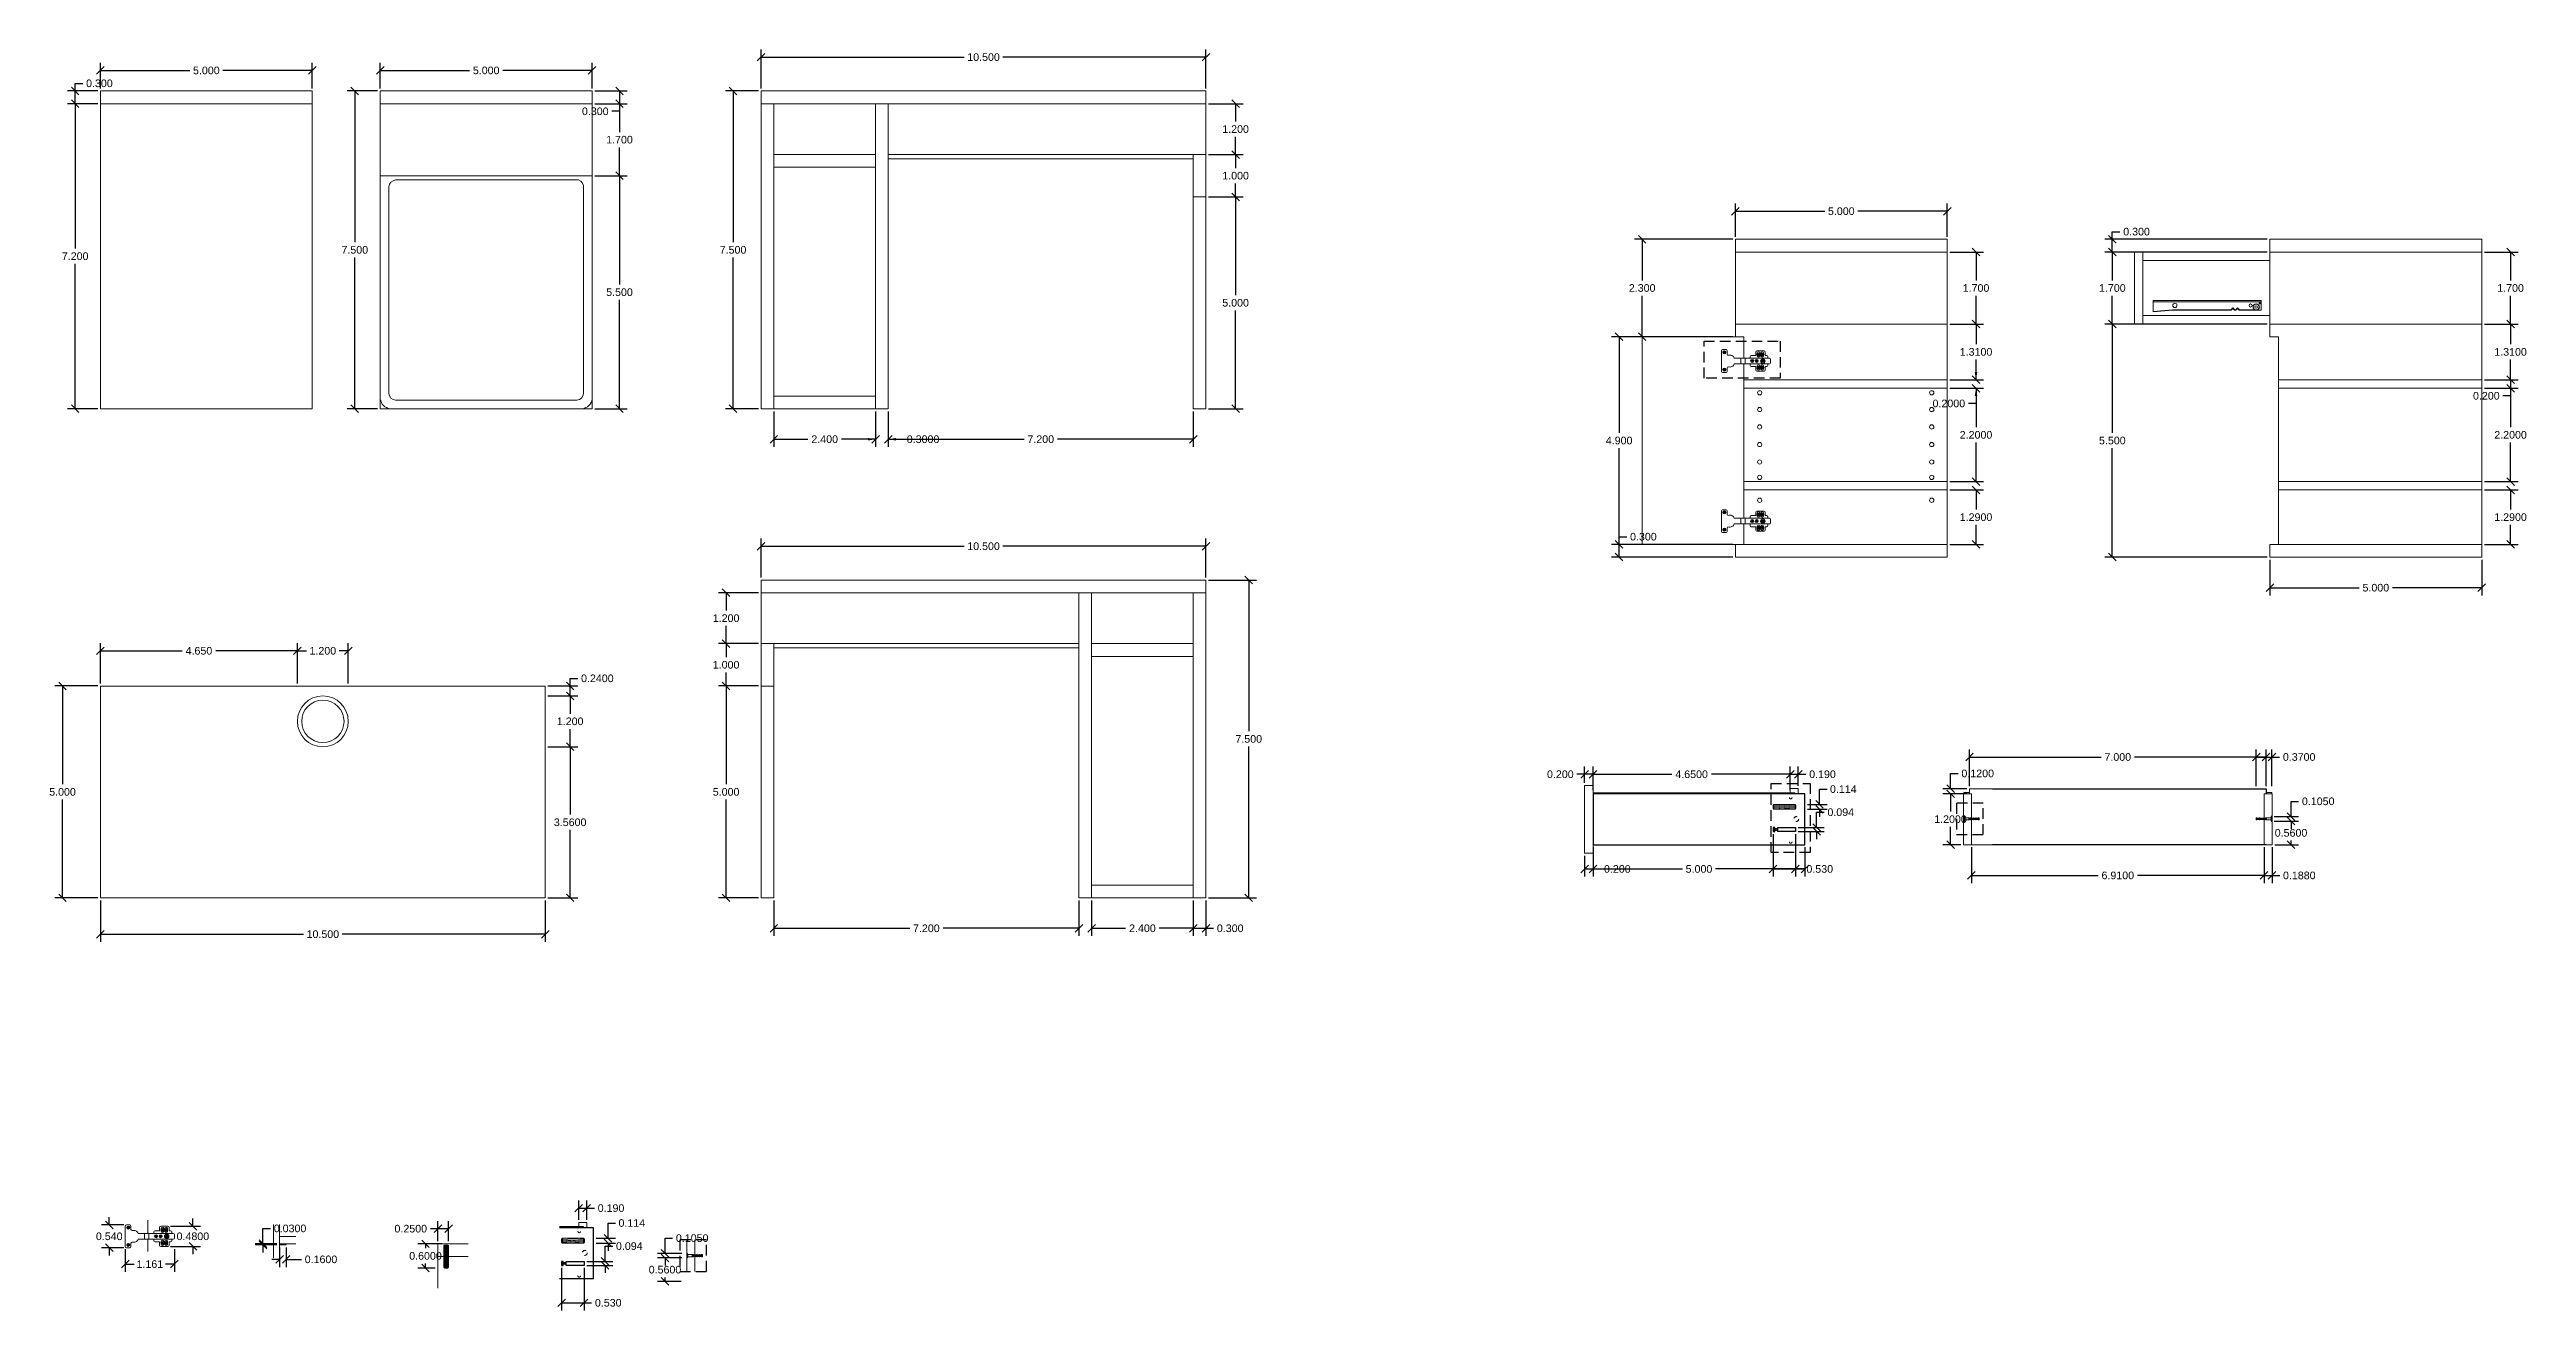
# Model space of a CAD drawing. Header units: centimetres. Extents: x -239 to 1959, y -161 to 626.
# Drawn here: x 546.4 to 604.9, y -145.1 to -115.3 of the extents above; entities that cross this region are included whole.
import ezdxf

# ---------------------------------------------------------------- set-up
doc = ezdxf.new("R2010")
doc.units = ezdxf.units.CM
doc.header["$MEASUREMENT"] = 0
doc.linetypes.add('HIDDEN', pattern=[0.375, 0.25, -0.125])
doc.styles.get("Standard").update_dxf_attribs({"font": 'Arial.ttf'})
doc.dimstyles.get("Standard").update_dxf_attribs({"dimtxt": 0.18, "dimasz": 0.18, "dimexe": 0.18, "dimexo": 0.0625, "dimgap": 0.09, "dimtad": 0, "dimtih": 1, "dimtoh": 1, "dimdec": 4, "dimzin": 0, "dimdsep": 46, "dimtxsty": 'Standard', "dimcen": 0.09, "dimadec": 0, "dimazin": 0, "dimtfac": 1, "dimtdec": 4, "dimtofl": 0, "dimtmove": 0, "dimatfit": 3, "dimfxl": 1, "dimtolj": 1, "dimtzin": 0, "dimarcsym": 0})

msp = doc.modelspace()

# ---------------------------------------------------------------- blocks, each defined once
blk = doc.blocks.new('_Oblique')
at = {"color": 0, "linetype": 'ByBlock', "lineweight": -2}
blk.add_line((-0.5, -0.5), (0.5, 0.5), dxfattribs=at)
blk = doc.blocks.new('*D321')
at = {"color": 0, "lineweight": -2, "transparency": 16777216}
for p, q in [((547.559, -116.589), (546.846, -116.589)), ((547.026, -116.589), (547.026, -120.008)), ((547.026, -123.789), (547.026, -120.371)), ((547.559, -123.789), (546.846, -123.789))]:
    blk.add_line(p, q, dxfattribs=at)
at = {"layer": 'Defpoints', "color": 0, "transparency": 16777216}
for p in [(547.026, -116.589), (547.622, -116.589), (547.622, -123.789)]:
    blk.add_point(p, dxfattribs=at)
at = {"color": 0, "lineweight": -2, "transparency": 16777216, "xscale": 0.18, "yscale": 0.18, "zscale": 0.18}
for p, rotation in [((547.026, -116.589), 90), ((547.026, -123.789), 270)]:
    blk.add_blockref('_Oblique', p, dxfattribs=dict(at, rotation=rotation))
at = {"color": 0, "transparency": 16777216, "insert": (547.026, -120.189), "char_height": 0.18, "attachment_point": 5}
blk.add_mtext('\\A1;7.200', dxfattribs=at)
blk = doc.blocks.new('*D322')
at = {"color": 0, "lineweight": -2, "transparency": 16777216}
for p, q in [((547.622, -116.227), (547.622, -115.625)), ((552.622, -116.227), (552.622, -115.625)), ((547.622, -115.805), (549.73, -115.805)), ((552.622, -115.805), (550.514, -115.805))]:
    blk.add_line(p, q, dxfattribs=at)
at = {"layer": 'Defpoints', "color": 0, "transparency": 16777216}
for p in [(547.622, -116.289), (552.622, -115.805), (552.622, -116.289)]:
    blk.add_point(p, dxfattribs=at)
at = {"color": 0, "lineweight": -2, "transparency": 16777216, "xscale": 0.18, "yscale": 0.18, "zscale": 0.18, "rotation": 180}
blk.add_blockref('_Oblique', (547.622, -115.805), dxfattribs=at)
at = {"color": 0, "lineweight": -2, "transparency": 16777216, "xscale": 0.18, "yscale": 0.18, "zscale": 0.18}
blk.add_blockref('_Oblique', (552.622, -115.805), dxfattribs=at)
at = {"color": 0, "transparency": 16777216, "insert": (550.122, -115.805), "char_height": 0.18, "attachment_point": 5}
blk.add_mtext('\\A1;5.000', dxfattribs=at)
blk = doc.blocks.new('*D323')
at = {"color": 0, "lineweight": -2, "transparency": 16777216}
for p, q in [((547.559, -116.289), (546.846, -116.289)), ((547.026, -116.289), (547.026, -116.109)), ((547.026, -116.109), (547.206, -116.109)), ((547.026, -116.589), (547.026, -116.289)), ((547.559, -116.589), (546.846, -116.589))]:
    blk.add_line(p, q, dxfattribs=at)
at = {"layer": 'Defpoints', "color": 0, "transparency": 16777216}
for p in [(547.026, -116.289), (547.622, -116.289), (547.622, -116.589)]:
    blk.add_point(p, dxfattribs=at)
at = {"color": 0, "lineweight": -2, "transparency": 16777216, "xscale": 0.18, "yscale": 0.18, "zscale": 0.18}
for p, rotation in [((547.026, -116.289), 90), ((547.026, -116.589), 270)]:
    blk.add_blockref('_Oblique', p, dxfattribs=dict(at, rotation=rotation))
at = {"color": 0, "transparency": 16777216, "insert": (547.598, -116.109), "char_height": 0.18, "attachment_point": 5}
blk.add_mtext('\\A1;0.300', dxfattribs=at)
blk = doc.blocks.new('*D324')
at = {"color": 0, "lineweight": -2, "transparency": 16777216}
for p, q in [((554.165, -116.289), (553.446, -116.289)), ((553.626, -116.289), (553.626, -119.858)), ((553.626, -123.789), (553.626, -120.221)), ((554.165, -123.789), (553.446, -123.789))]:
    blk.add_line(p, q, dxfattribs=at)
at = {"layer": 'Defpoints', "color": 0, "transparency": 16777216}
for p in [(553.626, -116.289), (554.227, -116.289), (554.227, -123.789)]:
    blk.add_point(p, dxfattribs=at)
at = {"color": 0, "lineweight": -2, "transparency": 16777216, "xscale": 0.18, "yscale": 0.18, "zscale": 0.18}
for p, rotation in [((553.626, -116.289), 90), ((553.626, -123.789), 270)]:
    blk.add_blockref('_Oblique', p, dxfattribs=dict(at, rotation=rotation))
at = {"color": 0, "transparency": 16777216, "insert": (553.626, -120.039), "char_height": 0.18, "attachment_point": 5}
blk.add_mtext('\\A1;7.500', dxfattribs=at)
blk = doc.blocks.new('*D325')
at = {"color": 0, "lineweight": -2, "transparency": 16777216}
for p, q in [((559.29, -116.289), (560.054, -116.289)), ((559.874, -116.289), (559.874, -116.589)), ((559.29, -116.589), (560.054, -116.589)), ((559.874, -116.769), (559.694, -116.769)), ((559.874, -116.589), (559.874, -116.769))]:
    blk.add_line(p, q, dxfattribs=at)
at = {"layer": 'Defpoints', "color": 0, "transparency": 16777216}
for p in [(559.227, -116.289), (559.227, -116.589), (559.874, -116.589)]:
    blk.add_point(p, dxfattribs=at)
at = {"color": 0, "lineweight": -2, "transparency": 16777216, "xscale": 0.18, "yscale": 0.18, "zscale": 0.18}
for p, rotation in [((559.874, -116.289), 90), ((559.874, -116.589), 270)]:
    blk.add_blockref('_Oblique', p, dxfattribs=dict(at, rotation=rotation))
at = {"color": 0, "transparency": 16777216, "insert": (559.302, -116.769), "char_height": 0.18, "attachment_point": 5}
blk.add_mtext('\\A1;0.300', dxfattribs=at)
blk = doc.blocks.new('*D326')
at = {"color": 0, "lineweight": -2, "transparency": 16777216}
for p, q in [((559.29, -116.589), (560.054, -116.589)), ((559.874, -116.589), (559.874, -117.258)), ((559.874, -118.289), (559.874, -117.621)), ((559.29, -118.289), (560.054, -118.289))]:
    blk.add_line(p, q, dxfattribs=at)
at = {"layer": 'Defpoints', "color": 0, "transparency": 16777216}
for p in [(559.227, -116.589), (559.227, -118.289), (559.874, -118.289)]:
    blk.add_point(p, dxfattribs=at)
at = {"color": 0, "lineweight": -2, "transparency": 16777216, "xscale": 0.18, "yscale": 0.18, "zscale": 0.18}
for p, rotation in [((559.874, -116.589), 90), ((559.874, -118.289), 270)]:
    blk.add_blockref('_Oblique', p, dxfattribs=dict(at, rotation=rotation))
at = {"color": 0, "transparency": 16777216, "insert": (559.874, -117.439), "char_height": 0.18, "attachment_point": 5}
blk.add_mtext('\\A1;1.700', dxfattribs=at)
blk = doc.blocks.new('*D327')
at = {"color": 0, "lineweight": -2, "transparency": 16777216}
for p, q in [((559.29, -118.289), (560.054, -118.289)), ((559.874, -118.289), (559.874, -120.858)), ((559.874, -123.789), (559.874, -121.221)), ((559.29, -123.789), (560.054, -123.789))]:
    blk.add_line(p, q, dxfattribs=at)
at = {"layer": 'Defpoints', "color": 0, "transparency": 16777216}
for p in [(559.227, -118.289), (559.227, -123.789), (559.874, -123.789)]:
    blk.add_point(p, dxfattribs=at)
at = {"color": 0, "lineweight": -2, "transparency": 16777216, "xscale": 0.18, "yscale": 0.18, "zscale": 0.18}
for p, rotation in [((559.874, -118.289), 90), ((559.874, -123.789), 270)]:
    blk.add_blockref('_Oblique', p, dxfattribs=dict(at, rotation=rotation))
at = {"color": 0, "transparency": 16777216, "insert": (559.874, -121.039), "char_height": 0.18, "attachment_point": 5}
blk.add_mtext('\\A1;5.500', dxfattribs=at)
blk = doc.blocks.new('*D302')
at = {"color": 0, "lineweight": -2, "transparency": 16777216}
for p, q in [((554.227, -116.227), (554.227, -115.625)), ((559.227, -116.227), (559.227, -115.625)), ((554.227, -115.805), (556.335, -115.805)), ((559.227, -115.805), (557.119, -115.805))]:
    blk.add_line(p, q, dxfattribs=at)
at = {"layer": 'Defpoints', "color": 0, "transparency": 16777216}
for p in [(554.227, -116.289), (559.227, -115.805), (559.227, -116.289)]:
    blk.add_point(p, dxfattribs=at)
at = {"color": 0, "lineweight": -2, "transparency": 16777216, "xscale": 0.18, "yscale": 0.18, "zscale": 0.18, "rotation": 180}
blk.add_blockref('_Oblique', (554.227, -115.805), dxfattribs=at)
at = {"color": 0, "lineweight": -2, "transparency": 16777216, "xscale": 0.18, "yscale": 0.18, "zscale": 0.18}
blk.add_blockref('_Oblique', (559.227, -115.805), dxfattribs=at)
at = {"color": 0, "transparency": 16777216, "insert": (556.727, -115.805), "char_height": 0.18, "attachment_point": 5}
blk.add_mtext('\\A1;5.000', dxfattribs=at)
blk = doc.blocks.new('*D328')
at = {"color": 0, "lineweight": -2, "transparency": 16777216}
for p, q in [((563.154, -116.289), (562.374, -116.289)), ((562.554, -116.289), (562.554, -119.858)), ((562.554, -123.789), (562.554, -120.221)), ((563.154, -123.789), (562.374, -123.789))]:
    blk.add_line(p, q, dxfattribs=at)
at = {"layer": 'Defpoints', "color": 0, "transparency": 16777216}
for p in [(562.554, -116.289), (563.217, -116.289), (563.217, -123.789)]:
    blk.add_point(p, dxfattribs=at)
at = {"color": 0, "lineweight": -2, "transparency": 16777216, "xscale": 0.18, "yscale": 0.18, "zscale": 0.18}
for p, rotation in [((562.554, -116.289), 90), ((562.554, -123.789), 270)]:
    blk.add_blockref('_Oblique', p, dxfattribs=dict(at, rotation=rotation))
at = {"color": 0, "transparency": 16777216, "insert": (562.554, -120.039), "char_height": 0.18, "attachment_point": 5}
blk.add_mtext('\\A1;7.500', dxfattribs=at)
blk = doc.blocks.new('*D329')
at = {"color": 0, "lineweight": -2, "transparency": 16777216}
for p, q in [((563.217, -116.227), (563.217, -115.311)), ((563.217, -115.491), (568.012, -115.491)), ((573.717, -115.491), (568.921, -115.491)), ((573.717, -116.227), (573.717, -115.311))]:
    blk.add_line(p, q, dxfattribs=at)
at = {"layer": 'Defpoints', "color": 0, "transparency": 16777216}
for p in [(573.717, -115.491), (563.217, -116.289), (573.717, -116.289)]:
    blk.add_point(p, dxfattribs=at)
at = {"color": 0, "lineweight": -2, "transparency": 16777216, "xscale": 0.18, "yscale": 0.18, "zscale": 0.18, "rotation": 180}
blk.add_blockref('_Oblique', (563.217, -115.491), dxfattribs=at)
at = {"color": 0, "lineweight": -2, "transparency": 16777216, "xscale": 0.18, "yscale": 0.18, "zscale": 0.18}
blk.add_blockref('_Oblique', (573.717, -115.491), dxfattribs=at)
at = {"color": 0, "transparency": 16777216, "insert": (568.467, -115.491), "char_height": 0.18, "attachment_point": 5}
blk.add_mtext('\\A1;10.500', dxfattribs=at)
blk = doc.blocks.new('*D330')
at = {"color": 0, "lineweight": -2, "transparency": 16777216}
for p, q in [((563.517, -123.852), (563.517, -124.689)), ((565.917, -123.852), (565.917, -124.689)), ((563.517, -124.509), (564.321, -124.509)), ((565.917, -124.509), (565.112, -124.509))]:
    blk.add_line(p, q, dxfattribs=at)
at = {"layer": 'Defpoints', "color": 0, "transparency": 16777216}
for p in [(563.517, -123.789), (565.917, -123.789), (565.917, -124.509)]:
    blk.add_point(p, dxfattribs=at)
at = {"color": 0, "lineweight": -2, "transparency": 16777216, "xscale": 0.18, "yscale": 0.18, "zscale": 0.18, "rotation": 180}
blk.add_blockref('_Oblique', (563.517, -124.509), dxfattribs=at)
at = {"color": 0, "lineweight": -2, "transparency": 16777216, "xscale": 0.18, "yscale": 0.18, "zscale": 0.18}
blk.add_blockref('_Oblique', (565.917, -124.509), dxfattribs=at)
at = {"color": 0, "transparency": 16777216, "insert": (564.717, -124.509), "char_height": 0.18, "attachment_point": 5}
blk.add_mtext('\\A1;2.400', dxfattribs=at)
blk = doc.blocks.new('*D331')
at = {"color": 0, "lineweight": -2, "transparency": 16777216}
for p, q in [((565.917, -123.852), (565.917, -124.689)), ((566.217, -123.852), (566.217, -124.689)), ((565.737, -124.509), (565.557, -124.509)), ((566.397, -124.509), (566.577, -124.509))]:
    blk.add_line(p, q, dxfattribs=at)
at = {"color": 0, "transparency": 16777216}
for points in [[(565.737, -124.479), (565.737, -124.539), (565.917, -124.509)], [(566.397, -124.479), (566.397, -124.539), (566.217, -124.509)]]:
    blk.add_solid(points, dxfattribs=at)
at = {"layer": 'Defpoints', "color": 0, "transparency": 16777216}
for p in [(565.917, -123.789), (566.217, -123.789), (566.217, -124.509)]:
    blk.add_point(p, dxfattribs=at)
at = {"color": 0, "transparency": 16777216, "insert": (567.039, -124.509), "char_height": 0.18, "attachment_point": 5}
blk.add_mtext('\\A1;0.3000', dxfattribs=at)
blk = doc.blocks.new('*D332')
at = {"color": 0, "lineweight": -2, "transparency": 16777216}
for p, q in [((566.217, -123.852), (566.217, -124.689)), ((573.417, -123.852), (573.417, -124.689)), ((566.217, -124.509), (569.423, -124.509)), ((573.417, -124.509), (570.21, -124.509))]:
    blk.add_line(p, q, dxfattribs=at)
at = {"layer": 'Defpoints', "color": 0, "transparency": 16777216}
for p in [(566.217, -123.789), (573.417, -123.789), (573.417, -124.509)]:
    blk.add_point(p, dxfattribs=at)
at = {"color": 0, "lineweight": -2, "transparency": 16777216, "xscale": 0.18, "yscale": 0.18, "zscale": 0.18, "rotation": 180}
blk.add_blockref('_Oblique', (566.217, -124.509), dxfattribs=at)
at = {"color": 0, "lineweight": -2, "transparency": 16777216, "xscale": 0.18, "yscale": 0.18, "zscale": 0.18}
blk.add_blockref('_Oblique', (573.417, -124.509), dxfattribs=at)
at = {"color": 0, "transparency": 16777216, "insert": (569.817, -124.509), "char_height": 0.18, "attachment_point": 5}
blk.add_mtext('\\A1;7.200', dxfattribs=at)
blk = doc.blocks.new('*D333')
at = {"color": 0, "lineweight": -2, "transparency": 16777216}
for p, q in [((573.779, -116.589), (574.596, -116.589)), ((574.416, -116.589), (574.416, -117.008)), ((574.416, -117.789), (574.416, -117.371)), ((573.779, -117.789), (574.596, -117.789))]:
    blk.add_line(p, q, dxfattribs=at)
at = {"layer": 'Defpoints', "color": 0, "transparency": 16777216}
for p in [(573.717, -116.589), (573.717, -117.789), (574.416, -117.789)]:
    blk.add_point(p, dxfattribs=at)
at = {"color": 0, "lineweight": -2, "transparency": 16777216, "xscale": 0.18, "yscale": 0.18, "zscale": 0.18}
for p, rotation in [((574.416, -116.589), 90), ((574.416, -117.789), 270)]:
    blk.add_blockref('_Oblique', p, dxfattribs=dict(at, rotation=rotation))
at = {"color": 0, "transparency": 16777216, "insert": (574.416, -117.189), "char_height": 0.18, "attachment_point": 5}
blk.add_mtext('\\A1;1.200', dxfattribs=at)
blk = doc.blocks.new('*D334')
at = {"color": 0, "lineweight": -2, "transparency": 16777216}
for p, q in [((573.779, -117.789), (574.596, -117.789)), ((574.416, -117.789), (574.416, -118.108)), ((574.416, -118.789), (574.416, -118.471)), ((573.779, -118.789), (574.596, -118.789))]:
    blk.add_line(p, q, dxfattribs=at)
at = {"layer": 'Defpoints', "color": 0, "transparency": 16777216}
for p in [(573.717, -117.789), (573.717, -118.789), (574.416, -118.789)]:
    blk.add_point(p, dxfattribs=at)
at = {"color": 0, "lineweight": -2, "transparency": 16777216, "xscale": 0.18, "yscale": 0.18, "zscale": 0.18}
for p, rotation in [((574.416, -117.789), 90), ((574.416, -118.789), 270)]:
    blk.add_blockref('_Oblique', p, dxfattribs=dict(at, rotation=rotation))
at = {"color": 0, "transparency": 16777216, "insert": (574.416, -118.289), "char_height": 0.18, "attachment_point": 5}
blk.add_mtext('\\A1;1.000', dxfattribs=at)
blk = doc.blocks.new('*D335')
at = {"color": 0, "lineweight": -2, "transparency": 16777216}
for p, q in [((573.779, -118.789), (574.596, -118.789)), ((574.416, -118.789), (574.416, -121.108)), ((574.416, -123.789), (574.416, -121.471)), ((573.779, -123.789), (574.596, -123.789))]:
    blk.add_line(p, q, dxfattribs=at)
at = {"layer": 'Defpoints', "color": 0, "transparency": 16777216}
for p in [(573.717, -118.789), (573.717, -123.789), (574.416, -123.789)]:
    blk.add_point(p, dxfattribs=at)
at = {"color": 0, "lineweight": -2, "transparency": 16777216, "xscale": 0.18, "yscale": 0.18, "zscale": 0.18}
for p, rotation in [((574.416, -118.789), 90), ((574.416, -123.789), 270)]:
    blk.add_blockref('_Oblique', p, dxfattribs=dict(at, rotation=rotation))
at = {"color": 0, "transparency": 16777216, "insert": (574.416, -121.289), "char_height": 0.18, "attachment_point": 5}
blk.add_mtext('\\A1;5.000', dxfattribs=at)
blk = doc.blocks.new('*D336')
at = {"color": 0, "lineweight": -2, "transparency": 16777216}
for p, q in [((547.559, -130.333), (546.547, -130.333)), ((546.727, -130.333), (546.727, -132.652)), ((546.727, -135.333), (546.727, -133.015)), ((547.559, -135.333), (546.547, -135.333))]:
    blk.add_line(p, q, dxfattribs=at)
at = {"layer": 'Defpoints', "color": 0, "transparency": 16777216}
for p in [(546.727, -130.333), (547.622, -130.333), (547.622, -135.333)]:
    blk.add_point(p, dxfattribs=at)
at = {"color": 0, "lineweight": -2, "transparency": 16777216, "xscale": 0.18, "yscale": 0.18, "zscale": 0.18}
for p, rotation in [((546.727, -130.333), 90), ((546.727, -135.333), 270)]:
    blk.add_blockref('_Oblique', p, dxfattribs=dict(at, rotation=rotation))
at = {"color": 0, "transparency": 16777216, "insert": (546.727, -132.833), "char_height": 0.18, "attachment_point": 5}
blk.add_mtext('\\A1;5.000', dxfattribs=at)
blk = doc.blocks.new('*D337')
at = {"color": 0, "lineweight": -2, "transparency": 16777216}
for p, q in [((547.622, -135.396), (547.622, -136.372)), ((558.122, -135.396), (558.122, -136.372)), ((547.622, -136.192), (552.417, -136.192)), ((558.122, -136.192), (553.327, -136.192))]:
    blk.add_line(p, q, dxfattribs=at)
at = {"layer": 'Defpoints', "color": 0, "transparency": 16777216}
for p in [(547.622, -135.333), (558.122, -135.333), (558.122, -136.192)]:
    blk.add_point(p, dxfattribs=at)
at = {"color": 0, "lineweight": -2, "transparency": 16777216, "xscale": 0.18, "yscale": 0.18, "zscale": 0.18, "rotation": 180}
blk.add_blockref('_Oblique', (547.622, -136.192), dxfattribs=at)
at = {"color": 0, "lineweight": -2, "transparency": 16777216, "xscale": 0.18, "yscale": 0.18, "zscale": 0.18}
blk.add_blockref('_Oblique', (558.122, -136.192), dxfattribs=at)
at = {"color": 0, "transparency": 16777216, "insert": (552.872, -136.192), "char_height": 0.18, "attachment_point": 5}
blk.add_mtext('\\A1;10.500', dxfattribs=at)
blk = doc.blocks.new('*D303')
at = {"color": 0, "lineweight": -2, "transparency": 16777216}
for p, q in [((558.184, -130.333), (558.889, -130.333)), ((558.709, -130.333), (558.709, -130.153)), ((558.709, -130.153), (558.889, -130.153)), ((558.709, -130.568), (558.709, -130.333)), ((558.184, -130.568), (558.889, -130.568))]:
    blk.add_line(p, q, dxfattribs=at)
at = {"layer": 'Defpoints', "color": 0, "transparency": 16777216}
for p in [(558.122, -130.333), (558.709, -130.333), (558.122, -130.568)]:
    blk.add_point(p, dxfattribs=at)
at = {"color": 0, "lineweight": -2, "transparency": 16777216, "xscale": 0.18, "yscale": 0.18, "zscale": 0.18}
for p, rotation in [((558.709, -130.333), 90), ((558.709, -130.568), 270)]:
    blk.add_blockref('_Oblique', p, dxfattribs=dict(at, rotation=rotation))
at = {"color": 0, "transparency": 16777216, "insert": (559.351, -130.153), "char_height": 0.18, "attachment_point": 5}
blk.add_mtext('\\A1;0.2400', dxfattribs=at)
blk = doc.blocks.new('*D304')
at = {"color": 0, "lineweight": -2, "transparency": 16777216}
for p, q in [((558.184, -130.568), (558.889, -130.568)), ((558.709, -130.568), (558.709, -130.987)), ((558.709, -131.768), (558.709, -131.349)), ((558.184, -131.768), (558.889, -131.768))]:
    blk.add_line(p, q, dxfattribs=at)
at = {"layer": 'Defpoints', "color": 0, "transparency": 16777216}
for p in [(558.122, -130.568), (558.122, -131.768), (558.709, -131.768)]:
    blk.add_point(p, dxfattribs=at)
at = {"color": 0, "lineweight": -2, "transparency": 16777216, "xscale": 0.18, "yscale": 0.18, "zscale": 0.18}
for p, rotation in [((558.709, -130.568), 90), ((558.709, -131.768), 270)]:
    blk.add_blockref('_Oblique', p, dxfattribs=dict(at, rotation=rotation))
at = {"color": 0, "transparency": 16777216, "insert": (558.709, -131.168), "char_height": 0.18, "attachment_point": 5}
blk.add_mtext('\\A1;1.200', dxfattribs=at)
blk = doc.blocks.new('*D305')
at = {"color": 0, "lineweight": -2, "transparency": 16777216}
for p, q in [((558.184, -131.768), (558.889, -131.768)), ((558.709, -131.768), (558.709, -133.37)), ((558.709, -135.333), (558.709, -133.732)), ((558.184, -135.333), (558.889, -135.333))]:
    blk.add_line(p, q, dxfattribs=at)
at = {"layer": 'Defpoints', "color": 0, "transparency": 16777216}
for p in [(558.122, -131.768), (558.122, -135.333), (558.709, -135.333)]:
    blk.add_point(p, dxfattribs=at)
at = {"color": 0, "lineweight": -2, "transparency": 16777216, "xscale": 0.18, "yscale": 0.18, "zscale": 0.18}
for p, rotation in [((558.709, -131.768), 90), ((558.709, -135.333), 270)]:
    blk.add_blockref('_Oblique', p, dxfattribs=dict(at, rotation=rotation))
at = {"color": 0, "transparency": 16777216, "insert": (558.709, -133.551), "char_height": 0.18, "attachment_point": 5}
blk.add_mtext('\\A1;3.5600', dxfattribs=at)
blk = doc.blocks.new('*D306')
at = {"color": 0, "lineweight": -2, "transparency": 16777216}
for p, q in [((547.622, -130.271), (547.622, -129.323)), ((547.622, -129.503), (549.55, -129.503)), ((552.272, -129.503), (550.344, -129.503)), ((552.272, -130.271), (552.272, -129.323))]:
    blk.add_line(p, q, dxfattribs=at)
at = {"layer": 'Defpoints', "color": 0, "transparency": 16777216}
for p in [(547.622, -129.503), (547.622, -130.333), (552.272, -130.333)]:
    blk.add_point(p, dxfattribs=at)
at = {"color": 0, "lineweight": -2, "transparency": 16777216, "xscale": 0.18, "yscale": 0.18, "zscale": 0.18, "rotation": 180}
blk.add_blockref('_Oblique', (547.622, -129.503), dxfattribs=at)
at = {"color": 0, "lineweight": -2, "transparency": 16777216, "xscale": 0.18, "yscale": 0.18, "zscale": 0.18}
blk.add_blockref('_Oblique', (552.272, -129.503), dxfattribs=at)
at = {"color": 0, "transparency": 16777216, "insert": (549.947, -129.503), "char_height": 0.18, "attachment_point": 5}
blk.add_mtext('\\A1;4.650', dxfattribs=at)
blk = doc.blocks.new('*D307')
at = {"color": 0, "lineweight": -2, "transparency": 16777216}
for p, q in [((552.272, -130.271), (552.272, -129.323)), ((552.272, -129.503), (552.487, -129.503)), ((553.472, -129.503), (553.257, -129.503)), ((553.472, -130.271), (553.472, -129.323))]:
    blk.add_line(p, q, dxfattribs=at)
at = {"layer": 'Defpoints', "color": 0, "transparency": 16777216}
for p in [(553.472, -129.503), (552.272, -130.333), (553.472, -130.333)]:
    blk.add_point(p, dxfattribs=at)
at = {"color": 0, "lineweight": -2, "transparency": 16777216, "xscale": 0.18, "yscale": 0.18, "zscale": 0.18, "rotation": 180}
blk.add_blockref('_Oblique', (552.272, -129.503), dxfattribs=at)
at = {"color": 0, "lineweight": -2, "transparency": 16777216, "xscale": 0.18, "yscale": 0.18, "zscale": 0.18}
blk.add_blockref('_Oblique', (553.472, -129.503), dxfattribs=at)
at = {"color": 0, "transparency": 16777216, "insert": (552.872, -129.503), "char_height": 0.18, "attachment_point": 5}
blk.add_mtext('\\A1;1.200', dxfattribs=at)
blk = doc.blocks.new('*D308')
at = {"color": 0, "lineweight": -2, "transparency": 16777216}
for p, q in [((571.017, -135.396), (571.017, -136.233)), ((573.417, -135.396), (573.417, -136.233)), ((571.017, -136.053), (571.821, -136.053)), ((573.417, -136.053), (572.612, -136.053))]:
    blk.add_line(p, q, dxfattribs=at)
at = {"layer": 'Defpoints', "color": 0, "transparency": 16777216}
for p in [(571.017, -135.333), (573.417, -135.333), (573.417, -136.053)]:
    blk.add_point(p, dxfattribs=at)
at = {"color": 0, "lineweight": -2, "transparency": 16777216, "xscale": 0.18, "yscale": 0.18, "zscale": 0.18, "rotation": 180}
blk.add_blockref('_Oblique', (571.017, -136.053), dxfattribs=at)
at = {"color": 0, "lineweight": -2, "transparency": 16777216, "xscale": 0.18, "yscale": 0.18, "zscale": 0.18}
blk.add_blockref('_Oblique', (573.417, -136.053), dxfattribs=at)
at = {"color": 0, "transparency": 16777216, "insert": (572.217, -136.053), "char_height": 0.18, "attachment_point": 5}
blk.add_mtext('\\A1;2.400', dxfattribs=at)
blk = doc.blocks.new('*D309')
at = {"color": 0, "lineweight": -2, "transparency": 16777216}
for p, q in [((563.517, -135.396), (563.517, -136.233)), ((570.717, -135.396), (570.717, -136.233)), ((563.517, -136.053), (566.723, -136.053)), ((570.717, -136.053), (567.51, -136.053))]:
    blk.add_line(p, q, dxfattribs=at)
at = {"layer": 'Defpoints', "color": 0, "transparency": 16777216}
for p in [(563.517, -135.333), (570.717, -135.333), (570.717, -136.053)]:
    blk.add_point(p, dxfattribs=at)
at = {"color": 0, "lineweight": -2, "transparency": 16777216, "xscale": 0.18, "yscale": 0.18, "zscale": 0.18, "rotation": 180}
blk.add_blockref('_Oblique', (563.517, -136.053), dxfattribs=at)
at = {"color": 0, "lineweight": -2, "transparency": 16777216, "xscale": 0.18, "yscale": 0.18, "zscale": 0.18}
blk.add_blockref('_Oblique', (570.717, -136.053), dxfattribs=at)
at = {"color": 0, "transparency": 16777216, "insert": (567.117, -136.053), "char_height": 0.18, "attachment_point": 5}
blk.add_mtext('\\A1;7.200', dxfattribs=at)
blk = doc.blocks.new('*D310')
at = {"color": 0, "lineweight": -2, "transparency": 16777216}
for p, q in [((573.417, -135.396), (573.417, -136.233)), ((573.717, -135.396), (573.717, -136.233)), ((573.417, -136.053), (573.717, -136.053)), ((573.717, -136.053), (573.897, -136.053))]:
    blk.add_line(p, q, dxfattribs=at)
at = {"layer": 'Defpoints', "color": 0, "transparency": 16777216}
for p in [(573.417, -135.333), (573.717, -135.333), (573.717, -136.053)]:
    blk.add_point(p, dxfattribs=at)
at = {"color": 0, "lineweight": -2, "transparency": 16777216, "xscale": 0.18, "yscale": 0.18, "zscale": 0.18, "rotation": 180}
blk.add_blockref('_Oblique', (573.417, -136.053), dxfattribs=at)
at = {"color": 0, "lineweight": -2, "transparency": 16777216, "xscale": 0.18, "yscale": 0.18, "zscale": 0.18}
blk.add_blockref('_Oblique', (573.717, -136.053), dxfattribs=at)
at = {"color": 0, "transparency": 16777216, "insert": (574.289, -136.053), "char_height": 0.18, "attachment_point": 5}
blk.add_mtext('\\A1;0.300', dxfattribs=at)
blk = doc.blocks.new('*D311')
at = {"color": 0, "lineweight": -2, "transparency": 16777216}
for p, q in [((563.217, -127.771), (563.217, -126.855)), ((573.717, -127.771), (573.717, -126.855)), ((563.217, -127.035), (568.012, -127.035)), ((573.717, -127.035), (568.921, -127.035))]:
    blk.add_line(p, q, dxfattribs=at)
at = {"layer": 'Defpoints', "color": 0, "transparency": 16777216}
for p in [(573.717, -127.035), (563.217, -127.833), (573.717, -127.833)]:
    blk.add_point(p, dxfattribs=at)
at = {"color": 0, "lineweight": -2, "transparency": 16777216, "xscale": 0.18, "yscale": 0.18, "zscale": 0.18, "rotation": 180}
blk.add_blockref('_Oblique', (563.217, -127.035), dxfattribs=at)
at = {"color": 0, "lineweight": -2, "transparency": 16777216, "xscale": 0.18, "yscale": 0.18, "zscale": 0.18}
blk.add_blockref('_Oblique', (573.717, -127.035), dxfattribs=at)
at = {"color": 0, "transparency": 16777216, "insert": (568.467, -127.035), "char_height": 0.18, "attachment_point": 5}
blk.add_mtext('\\A1;10.500', dxfattribs=at)
blk = doc.blocks.new('*D338')
at = {"color": 0, "lineweight": -2, "transparency": 16777216}
for p, q in [((563.154, -128.133), (562.21, -128.133)), ((562.39, -128.133), (562.39, -128.552)), ((562.39, -129.333), (562.39, -128.915)), ((563.154, -129.333), (562.21, -129.333))]:
    blk.add_line(p, q, dxfattribs=at)
at = {"layer": 'Defpoints', "color": 0, "transparency": 16777216}
for p in [(563.217, -128.133), (562.39, -129.333), (563.217, -129.333)]:
    blk.add_point(p, dxfattribs=at)
at = {"color": 0, "lineweight": -2, "transparency": 16777216, "xscale": 0.18, "yscale": 0.18, "zscale": 0.18}
for p, rotation in [((562.39, -128.133), 90), ((562.39, -129.333), 270)]:
    blk.add_blockref('_Oblique', p, dxfattribs=dict(at, rotation=rotation))
at = {"color": 0, "transparency": 16777216, "insert": (562.39, -128.733), "char_height": 0.18, "attachment_point": 5}
blk.add_mtext('\\A1;1.200', dxfattribs=at)
blk = doc.blocks.new('*D339')
at = {"color": 0, "lineweight": -2, "transparency": 16777216}
for p, q in [((563.154, -129.333), (562.21, -129.333)), ((562.39, -129.333), (562.39, -129.652)), ((563.154, -130.333), (562.21, -130.333)), ((562.39, -130.333), (562.39, -130.015))]:
    blk.add_line(p, q, dxfattribs=at)
at = {"layer": 'Defpoints', "color": 0, "transparency": 16777216}
for p in [(563.217, -129.333), (562.39, -130.333), (563.217, -130.333)]:
    blk.add_point(p, dxfattribs=at)
at = {"color": 0, "lineweight": -2, "transparency": 16777216, "xscale": 0.18, "yscale": 0.18, "zscale": 0.18}
for p, rotation in [((562.39, -129.333), 90), ((562.39, -130.333), 270)]:
    blk.add_blockref('_Oblique', p, dxfattribs=dict(at, rotation=rotation))
at = {"color": 0, "transparency": 16777216, "insert": (562.39, -129.833), "char_height": 0.18, "attachment_point": 5}
blk.add_mtext('\\A1;1.000', dxfattribs=at)
blk = doc.blocks.new('*D340')
at = {"color": 0, "lineweight": -2, "transparency": 16777216}
for p, q in [((563.154, -130.333), (562.21, -130.333)), ((562.39, -130.333), (562.39, -132.652)), ((562.39, -135.333), (562.39, -133.015)), ((563.154, -135.333), (562.21, -135.333))]:
    blk.add_line(p, q, dxfattribs=at)
at = {"layer": 'Defpoints', "color": 0, "transparency": 16777216}
for p in [(563.217, -130.333), (562.39, -135.333), (563.217, -135.333)]:
    blk.add_point(p, dxfattribs=at)
at = {"color": 0, "lineweight": -2, "transparency": 16777216, "xscale": 0.18, "yscale": 0.18, "zscale": 0.18}
for p, rotation in [((562.39, -130.333), 90), ((562.39, -135.333), 270)]:
    blk.add_blockref('_Oblique', p, dxfattribs=dict(at, rotation=rotation))
at = {"color": 0, "transparency": 16777216, "insert": (562.39, -132.833), "char_height": 0.18, "attachment_point": 5}
blk.add_mtext('\\A1;5.000', dxfattribs=at)
blk = doc.blocks.new('*D341')
at = {"color": 0, "lineweight": -2, "transparency": 16777216}
for p, q in [((573.779, -127.833), (574.906, -127.833)), ((574.726, -127.833), (574.726, -131.402)), ((574.726, -135.333), (574.726, -131.765)), ((573.779, -135.333), (574.906, -135.333))]:
    blk.add_line(p, q, dxfattribs=at)
at = {"layer": 'Defpoints', "color": 0, "transparency": 16777216}
for p in [(573.717, -127.833), (573.717, -135.333), (574.726, -135.333)]:
    blk.add_point(p, dxfattribs=at)
at = {"color": 0, "lineweight": -2, "transparency": 16777216, "xscale": 0.18, "yscale": 0.18, "zscale": 0.18}
for p, rotation in [((574.726, -127.833), 90), ((574.726, -135.333), 270)]:
    blk.add_blockref('_Oblique', p, dxfattribs=dict(at, rotation=rotation))
at = {"color": 0, "transparency": 16777216, "insert": (574.726, -131.583), "char_height": 0.18, "attachment_point": 5}
blk.add_mtext('\\A1;7.500', dxfattribs=at)
blk = doc.blocks.new('*D355')
at = {"color": 0, "lineweight": -2, "transparency": 16777216}
for p, q in [((555.589, -143.143), (555.409, -143.143)), ((555.589, -143.437), (555.589, -142.963)), ((555.84, -143.143), (555.589, -143.143)), ((555.84, -143.437), (555.84, -142.963))]:
    blk.add_line(p, q, dxfattribs=at)
at = {"layer": 'Defpoints', "color": 0, "transparency": 16777216}
for p in [(555.589, -143.143), (555.589, -143.5), (555.84, -143.5)]:
    blk.add_point(p, dxfattribs=at)
at = {"color": 0, "lineweight": -2, "transparency": 16777216, "xscale": 0.18, "yscale": 0.18, "zscale": 0.18, "rotation": 180}
blk.add_blockref('_Oblique', (555.589, -143.143), dxfattribs=at)
at = {"color": 0, "lineweight": -2, "transparency": 16777216, "xscale": 0.18, "yscale": 0.18, "zscale": 0.18}
blk.add_blockref('_Oblique', (555.84, -143.143), dxfattribs=at)
at = {"color": 0, "transparency": 16777216, "insert": (554.947, -143.143), "char_height": 0.18, "attachment_point": 5}
blk.add_mtext('\\A1;0.2500', dxfattribs=at)
blk = doc.blocks.new('*D356')
at = {"color": 0, "lineweight": -2, "transparency": 16777216}
for p, q in [((555.677, -143.5), (555.115, -143.5)), ((555.295, -143.5), (555.295, -143.604)), ((555.526, -144.071), (555.115, -144.071)), ((555.295, -144.071), (555.295, -143.967))]:
    blk.add_line(p, q, dxfattribs=at)
at = {"layer": 'Defpoints', "color": 0, "transparency": 16777216}
for p in [(555.74, -143.5), (555.295, -144.071), (555.589, -144.071)]:
    blk.add_point(p, dxfattribs=at)
at = {"color": 0, "lineweight": -2, "transparency": 16777216, "xscale": 0.18, "yscale": 0.18, "zscale": 0.18}
for p, rotation in [((555.295, -143.5), 90), ((555.295, -144.071), 270)]:
    blk.add_blockref('_Oblique', p, dxfattribs=dict(at, rotation=rotation))
at = {"color": 0, "transparency": 16777216, "insert": (555.295, -143.785), "char_height": 0.18, "attachment_point": 5}
blk.add_mtext('\\A1;0.6000', dxfattribs=at)
blk = doc.blocks.new('*D368')
at = {"color": 0, "lineweight": -2, "transparency": 16777216}
for p, q in [((551.85, -143.588), (551.85, -144.047)), ((552.006, -143.588), (552.006, -144.047)), ((551.85, -143.867), (551.67, -143.867)), ((552.006, -143.867), (552.366, -143.867))]:
    blk.add_line(p, q, dxfattribs=at)
at = {"layer": 'Defpoints', "color": 0, "transparency": 16777216}
for p in [(551.85, -143.526), (552.006, -143.526), (552.006, -143.867)]:
    blk.add_point(p, dxfattribs=at)
at = {"color": 0, "lineweight": -2, "transparency": 16777216, "xscale": 0.18, "yscale": 0.18, "zscale": 0.18}
blk.add_blockref('_Oblique', (551.85, -143.867), dxfattribs=at)
at = {"color": 0, "lineweight": -2, "transparency": 16777216, "xscale": 0.18, "yscale": 0.18, "zscale": 0.18, "rotation": 180}
blk.add_blockref('_Oblique', (552.006, -143.867), dxfattribs=at)
at = {"color": 0, "transparency": 16777216, "insert": (552.828, -143.867), "char_height": 0.18, "attachment_point": 5}
blk.add_mtext('\\A1;0.1600', dxfattribs=at)
blk = doc.blocks.new('*D369')
at = {"color": 0, "lineweight": -2, "transparency": 16777216}
for p, q in [((551.456, -143.497), (551.456, -143.137)), ((551.456, -143.137), (551.636, -143.137)), ((551.787, -143.497), (551.276, -143.497)), ((551.787, -143.526), (551.276, -143.526)), ((551.456, -143.526), (551.456, -143.706))]:
    blk.add_line(p, q, dxfattribs=at)
at = {"layer": 'Defpoints', "color": 0, "transparency": 16777216}
for p in [(551.456, -143.497), (551.85, -143.497), (551.85, -143.526)]:
    blk.add_point(p, dxfattribs=at)
at = {"color": 0, "lineweight": -2, "transparency": 16777216, "xscale": 0.18, "yscale": 0.18, "zscale": 0.18}
for p, rotation in [((551.456, -143.497), 270), ((551.456, -143.526), 90)]:
    blk.add_blockref('_Oblique', p, dxfattribs=dict(at, rotation=rotation))
at = {"color": 0, "transparency": 16777216, "insert": (552.098, -143.137), "char_height": 0.18, "attachment_point": 5}
blk.add_mtext('\\A1;0.0300', dxfattribs=at)
blk = doc.blocks.new('*D370')
at = {"color": 0, "lineweight": -2, "transparency": 16777216}
for p, q in [((548.208, -143.628), (548.208, -144.159)), ((549.369, -143.628), (549.369, -144.159)), ((548.208, -143.979), (548.421, -143.979)), ((549.369, -143.979), (549.156, -143.979))]:
    blk.add_line(p, q, dxfattribs=at)
at = {"layer": 'Defpoints', "color": 0, "transparency": 16777216}
for p in [(548.208, -143.566), (549.369, -143.566), (549.369, -143.979)]:
    blk.add_point(p, dxfattribs=at)
at = {"color": 0, "lineweight": -2, "transparency": 16777216, "xscale": 0.18, "yscale": 0.18, "zscale": 0.18, "rotation": 180}
blk.add_blockref('_Oblique', (548.208, -143.979), dxfattribs=at)
at = {"color": 0, "lineweight": -2, "transparency": 16777216, "xscale": 0.18, "yscale": 0.18, "zscale": 0.18}
blk.add_blockref('_Oblique', (549.369, -143.979), dxfattribs=at)
at = {"color": 0, "transparency": 16777216, "insert": (548.789, -143.979), "char_height": 0.18, "attachment_point": 5}
blk.add_mtext('\\A1;1.161', dxfattribs=at)
blk = doc.blocks.new('*D371')
at = {"color": 0, "lineweight": -2, "transparency": 16777216}
for p, q in [((548.175, -143.053), (547.65, -143.053)), ((547.83, -143.053), (547.83, -142.873)), ((548.173, -143.593), (547.65, -143.593)), ((547.83, -143.593), (547.83, -143.773))]:
    blk.add_line(p, q, dxfattribs=at)
at = {"layer": 'Defpoints', "color": 0, "transparency": 16777216}
for p in [(547.83, -143.053), (548.237, -143.053), (548.235, -143.593)]:
    blk.add_point(p, dxfattribs=at)
at = {"color": 0, "lineweight": -2, "transparency": 16777216, "xscale": 0.18, "yscale": 0.18, "zscale": 0.18}
for p, rotation in [((547.83, -143.053), 270), ((547.83, -143.593), 90)]:
    blk.add_blockref('_Oblique', p, dxfattribs=dict(at, rotation=rotation))
at = {"color": 0, "transparency": 16777216, "insert": (547.83, -143.323), "char_height": 0.18, "attachment_point": 5}
blk.add_mtext('\\A1;0.540', dxfattribs=at)
blk = doc.blocks.new('*D372')
at = {"color": 0, "lineweight": -2, "transparency": 16777216}
for p, q in [((549.279, -143.084), (549.984, -143.084)), ((549.804, -143.084), (549.804, -142.904)), ((549.279, -143.561), (549.984, -143.561)), ((549.804, -143.561), (549.804, -143.741))]:
    blk.add_line(p, q, dxfattribs=at)
at = {"layer": 'Defpoints', "color": 0, "transparency": 16777216}
for p in [(549.216, -143.084), (549.216, -143.561), (549.804, -143.561)]:
    blk.add_point(p, dxfattribs=at)
at = {"color": 0, "lineweight": -2, "transparency": 16777216, "xscale": 0.18, "yscale": 0.18, "zscale": 0.18}
for p, rotation in [((549.804, -143.084), 270), ((549.804, -143.561), 90)]:
    blk.add_blockref('_Oblique', p, dxfattribs=dict(at, rotation=rotation))
at = {"color": 0, "transparency": 16777216, "insert": (549.804, -143.323), "char_height": 0.18, "attachment_point": 5}
blk.add_mtext('\\A1;0.4800', dxfattribs=at)
blk = doc.blocks.new('*D296')
at = {"color": 0, "lineweight": -2, "transparency": 16777216}
for p, q in [((558.506, -144.07), (558.506, -145.072)), ((559.036, -144.07), (559.036, -145.072)), ((558.506, -144.892), (559.036, -144.892)), ((559.036, -144.892), (559.216, -144.892))]:
    blk.add_line(p, q, dxfattribs=at)
at = {"layer": 'Defpoints', "color": 0, "transparency": 16777216}
for p in [(558.506, -144.008), (559.036, -144.008), (559.036, -144.892)]:
    blk.add_point(p, dxfattribs=at)
at = {"color": 0, "lineweight": -2, "transparency": 16777216, "xscale": 0.18, "yscale": 0.18, "zscale": 0.18, "rotation": 180}
blk.add_blockref('_Oblique', (558.506, -144.892), dxfattribs=at)
at = {"color": 0, "lineweight": -2, "transparency": 16777216, "xscale": 0.18, "yscale": 0.18, "zscale": 0.18}
blk.add_blockref('_Oblique', (559.036, -144.892), dxfattribs=at)
at = {"color": 0, "transparency": 16777216, "insert": (559.608, -144.892), "char_height": 0.18, "attachment_point": 5}
blk.add_mtext('\\A1;0.530', dxfattribs=at)
blk = doc.blocks.new('*D297')
at = {"color": 0, "lineweight": -2, "transparency": 16777216}
for p, q in [((559.533, -143.914), (559.533, -143.554)), ((559.533, -143.554), (559.713, -143.554)), ((559.099, -143.914), (559.713, -143.914)), ((559.099, -144.008), (559.713, -144.008)), ((559.533, -144.008), (559.533, -144.188))]:
    blk.add_line(p, q, dxfattribs=at)
at = {"layer": 'Defpoints', "color": 0, "transparency": 16777216}
for p in [(559.036, -143.914), (559.036, -144.008), (559.533, -143.914)]:
    blk.add_point(p, dxfattribs=at)
at = {"color": 0, "lineweight": -2, "transparency": 16777216, "xscale": 0.18, "yscale": 0.18, "zscale": 0.18}
for p, rotation in [((559.533, -143.914), 270), ((559.533, -144.008), 90)]:
    blk.add_blockref('_Oblique', p, dxfattribs=dict(at, rotation=rotation))
at = {"color": 0, "transparency": 16777216, "insert": (560.105, -143.554), "char_height": 0.18, "attachment_point": 5}
blk.add_mtext('\\A1;0.094', dxfattribs=at)
blk = doc.blocks.new('*D298')
at = {"color": 0, "lineweight": -2, "transparency": 16777216}
for p, q in [((559.603, -143.369), (559.603, -143.009)), ((559.603, -143.009), (559.783, -143.009)), ((559.321, -143.369), (559.783, -143.369)), ((559.321, -143.483), (559.783, -143.483)), ((559.603, -143.483), (559.603, -143.663))]:
    blk.add_line(p, q, dxfattribs=at)
at = {"layer": 'Defpoints', "color": 0, "transparency": 16777216}
for p in [(559.258, -143.369), (559.258, -143.483), (559.603, -143.369)]:
    blk.add_point(p, dxfattribs=at)
at = {"color": 0, "lineweight": -2, "transparency": 16777216, "xscale": 0.18, "yscale": 0.18, "zscale": 0.18}
for p, rotation in [((559.603, -143.369), 270), ((559.603, -143.483), 90)]:
    blk.add_blockref('_Oblique', p, dxfattribs=dict(at, rotation=rotation))
at = {"color": 0, "transparency": 16777216, "insert": (560.165, -143.009), "char_height": 0.18, "attachment_point": 5}
blk.add_mtext('\\A1;0.114', dxfattribs=at)
blk = doc.blocks.new('*D299')
at = {"color": 0, "lineweight": -2, "transparency": 16777216}
for p, q in [((558.911, -142.934), (558.911, -142.478)), ((559.101, -142.934), (559.101, -142.478)), ((558.911, -142.658), (559.101, -142.658)), ((559.101, -142.658), (559.281, -142.658))]:
    blk.add_line(p, q, dxfattribs=at)
at = {"layer": 'Defpoints', "color": 0, "transparency": 16777216}
for p in [(558.911, -142.996), (559.101, -142.658), (559.101, -142.996)]:
    blk.add_point(p, dxfattribs=at)
at = {"color": 0, "lineweight": -2, "transparency": 16777216, "xscale": 0.18, "yscale": 0.18, "zscale": 0.18, "rotation": 180}
blk.add_blockref('_Oblique', (558.911, -142.658), dxfattribs=at)
at = {"color": 0, "lineweight": -2, "transparency": 16777216, "xscale": 0.18, "yscale": 0.18, "zscale": 0.18}
blk.add_blockref('_Oblique', (559.101, -142.658), dxfattribs=at)
at = {"color": 0, "transparency": 16777216, "insert": (559.674, -142.658), "char_height": 0.18, "attachment_point": 5}
blk.add_mtext('\\A1;0.190', dxfattribs=at)
blk = doc.blocks.new('*D300')
at = {"color": 0, "lineweight": -2, "transparency": 16777216}
for p, q in [((561.332, -143.831), (560.768, -143.831)), ((561.332, -144.388), (560.768, -144.388)), ((560.948, -143.831), (560.948, -143.928)), ((560.948, -144.388), (560.948, -144.291))]:
    blk.add_line(p, q, dxfattribs=at)
at = {"layer": 'Defpoints', "color": 0, "transparency": 16777216}
for p in [(560.948, -143.831), (561.394, -143.831), (561.394, -144.388)]:
    blk.add_point(p, dxfattribs=at)
at = {"color": 0, "lineweight": -2, "transparency": 16777216, "xscale": 0.18, "yscale": 0.18, "zscale": 0.18}
for p, rotation in [((560.948, -143.831), 90), ((560.948, -144.388), 270)]:
    blk.add_blockref('_Oblique', p, dxfattribs=dict(at, rotation=rotation))
at = {"color": 0, "transparency": 16777216, "insert": (560.948, -144.11), "char_height": 0.18, "attachment_point": 5}
blk.add_mtext('\\A1;0.5600', dxfattribs=at)
blk = doc.blocks.new('*D301')
at = {"color": 0, "lineweight": -2, "transparency": 16777216}
for p, q in [((561.342, -143.726), (560.768, -143.726)), ((560.948, -143.726), (560.948, -143.366)), ((560.948, -143.366), (561.128, -143.366)), ((561.342, -143.831), (560.768, -143.831)), ((560.948, -143.831), (560.948, -144.011))]:
    blk.add_line(p, q, dxfattribs=at)
at = {"layer": 'Defpoints', "color": 0, "transparency": 16777216}
for p in [(560.948, -143.726), (561.405, -143.726), (561.405, -143.831)]:
    blk.add_point(p, dxfattribs=at)
at = {"color": 0, "lineweight": -2, "transparency": 16777216, "xscale": 0.18, "yscale": 0.18, "zscale": 0.18}
for p, rotation in [((560.948, -143.726), 270), ((560.948, -143.831), 90)]:
    blk.add_blockref('_Oblique', p, dxfattribs=dict(at, rotation=rotation))
at = {"color": 0, "transparency": 16777216, "insert": (561.59, -143.366), "char_height": 0.18, "width": 0.60409, "attachment_point": 5}
blk.add_mtext('\\A1;0.1050', dxfattribs=at)
blk = doc.blocks.new('*D342')
at = {"color": 0, "lineweight": -2, "transparency": 16777216}
for p, q in [((583.95, -122.09), (583.289, -122.09)), ((583.469, -122.09), (583.469, -124.359)), ((583.469, -126.99), (583.469, -124.722)), ((583.95, -126.99), (583.289, -126.99))]:
    blk.add_line(p, q, dxfattribs=at)
at = {"layer": 'Defpoints', "color": 0, "transparency": 16777216}
for p in [(583.469, -122.09), (584.013, -122.09), (584.013, -126.99)]:
    blk.add_point(p, dxfattribs=at)
at = {"color": 0, "lineweight": -2, "transparency": 16777216, "xscale": 0.18, "yscale": 0.18, "zscale": 0.18}
for p, rotation in [((583.469, -122.09), 90), ((583.469, -126.99), 270)]:
    blk.add_blockref('_Oblique', p, dxfattribs=dict(at, rotation=rotation))
at = {"color": 0, "transparency": 16777216, "insert": (583.469, -124.54), "char_height": 0.18, "attachment_point": 5}
blk.add_mtext('\\A1;4.900', dxfattribs=at)
blk = doc.blocks.new('*D343')
at = {"color": 0, "lineweight": -2, "transparency": 16777216}
for p, q in [((586.15, -119.79), (583.833, -119.79)), ((584.013, -119.79), (584.013, -120.759)), ((584.013, -122.09), (584.013, -121.122)), ((586.15, -122.09), (583.833, -122.09))]:
    blk.add_line(p, q, dxfattribs=at)
at = {"layer": 'Defpoints', "color": 0, "transparency": 16777216}
for p in [(584.013, -119.79), (586.213, -119.79), (586.213, -122.09)]:
    blk.add_point(p, dxfattribs=at)
at = {"color": 0, "lineweight": -2, "transparency": 16777216, "xscale": 0.18, "yscale": 0.18, "zscale": 0.18}
for p, rotation in [((584.013, -119.79), 90), ((584.013, -122.09), 270)]:
    blk.add_blockref('_Oblique', p, dxfattribs=dict(at, rotation=rotation))
at = {"color": 0, "transparency": 16777216, "insert": (584.013, -120.94), "char_height": 0.18, "attachment_point": 5}
blk.add_mtext('\\A1;2.300', dxfattribs=at)
blk = doc.blocks.new('*D344')
at = {"color": 0, "lineweight": -2, "transparency": 16777216}
for p, q in [((583.469, -126.99), (583.469, -126.81)), ((583.469, -126.81), (583.649, -126.81)), ((586.15, -126.99), (583.289, -126.99)), ((586.15, -127.29), (583.289, -127.29)), ((583.469, -127.29), (583.469, -126.99))]:
    blk.add_line(p, q, dxfattribs=at)
at = {"layer": 'Defpoints', "color": 0, "transparency": 16777216}
for p in [(583.469, -126.99), (586.213, -126.99), (586.213, -127.29)]:
    blk.add_point(p, dxfattribs=at)
at = {"color": 0, "lineweight": -2, "transparency": 16777216, "xscale": 0.18, "yscale": 0.18, "zscale": 0.18}
for p, rotation in [((583.469, -126.99), 90), ((583.469, -127.29), 270)]:
    blk.add_blockref('_Oblique', p, dxfattribs=dict(at, rotation=rotation))
at = {"color": 0, "transparency": 16777216, "insert": (584.041, -126.81), "char_height": 0.18, "attachment_point": 5}
blk.add_mtext('\\A1;0.300', dxfattribs=at)
blk = doc.blocks.new('*D345')
at = {"color": 0, "lineweight": -2, "transparency": 16777216}
for p, q in [((586.213, -119.728), (586.213, -118.947)), ((586.213, -119.127), (588.321, -119.127)), ((591.213, -119.127), (589.105, -119.127)), ((591.213, -119.728), (591.213, -118.947))]:
    blk.add_line(p, q, dxfattribs=at)
at = {"layer": 'Defpoints', "color": 0, "transparency": 16777216}
for p in [(591.213, -119.127), (586.213, -119.79), (591.213, -119.79)]:
    blk.add_point(p, dxfattribs=at)
at = {"color": 0, "lineweight": -2, "transparency": 16777216, "xscale": 0.18, "yscale": 0.18, "zscale": 0.18, "rotation": 180}
blk.add_blockref('_Oblique', (586.213, -119.127), dxfattribs=at)
at = {"color": 0, "lineweight": -2, "transparency": 16777216, "xscale": 0.18, "yscale": 0.18, "zscale": 0.18}
blk.add_blockref('_Oblique', (591.213, -119.127), dxfattribs=at)
at = {"color": 0, "transparency": 16777216, "insert": (588.713, -119.127), "char_height": 0.18, "attachment_point": 5}
blk.add_mtext('\\A1;5.000', dxfattribs=at)
blk = doc.blocks.new('*D346')
at = {"color": 0, "lineweight": -2, "transparency": 16777216}
for p, q in [((591.275, -120.09), (592.073, -120.09)), ((591.893, -120.09), (591.893, -120.759)), ((591.893, -121.79), (591.893, -121.122)), ((591.275, -121.79), (592.073, -121.79))]:
    blk.add_line(p, q, dxfattribs=at)
at = {"layer": 'Defpoints', "color": 0, "transparency": 16777216}
for p in [(591.213, -120.09), (591.213, -121.79), (591.893, -121.79)]:
    blk.add_point(p, dxfattribs=at)
at = {"color": 0, "lineweight": -2, "transparency": 16777216, "xscale": 0.18, "yscale": 0.18, "zscale": 0.18}
for p, rotation in [((591.893, -120.09), 90), ((591.893, -121.79), 270)]:
    blk.add_blockref('_Oblique', p, dxfattribs=dict(at, rotation=rotation))
at = {"color": 0, "transparency": 16777216, "insert": (591.893, -120.94), "char_height": 0.18, "attachment_point": 5}
blk.add_mtext('\\A1;1.700', dxfattribs=at)
blk = doc.blocks.new('*D347')
at = {"color": 0, "lineweight": -2, "transparency": 16777216}
for p, q in [((591.275, -121.79), (592.073, -121.79)), ((591.893, -121.79), (591.893, -122.267)), ((591.893, -123.105), (591.893, -122.629)), ((591.275, -123.105), (592.073, -123.105))]:
    blk.add_line(p, q, dxfattribs=at)
at = {"layer": 'Defpoints', "color": 0, "transparency": 16777216}
for p in [(591.213, -121.79), (591.213, -123.105), (591.893, -123.105)]:
    blk.add_point(p, dxfattribs=at)
at = {"color": 0, "lineweight": -2, "transparency": 16777216, "xscale": 0.18, "yscale": 0.18, "zscale": 0.18}
for p, rotation in [((591.893, -121.79), 90), ((591.893, -123.105), 270)]:
    blk.add_blockref('_Oblique', p, dxfattribs=dict(at, rotation=rotation))
at = {"color": 0, "transparency": 16777216, "insert": (591.893, -122.448), "char_height": 0.18, "attachment_point": 5}
blk.add_mtext('\\A1;1.3100', dxfattribs=at)
blk = doc.blocks.new('*D348')
at = {"color": 0, "lineweight": -2, "transparency": 16777216}
for p, q in [((591.275, -123.305), (592.073, -123.305)), ((591.893, -123.305), (591.893, -124.225)), ((591.893, -125.507), (591.893, -124.587)), ((591.275, -125.507), (592.073, -125.507))]:
    blk.add_line(p, q, dxfattribs=at)
at = {"layer": 'Defpoints', "color": 0, "transparency": 16777216}
for p in [(591.213, -123.305), (591.213, -125.507), (591.893, -125.507)]:
    blk.add_point(p, dxfattribs=at)
at = {"color": 0, "lineweight": -2, "transparency": 16777216, "xscale": 0.18, "yscale": 0.18, "zscale": 0.18}
for p, rotation in [((591.893, -123.305), 90), ((591.893, -125.507), 270)]:
    blk.add_blockref('_Oblique', p, dxfattribs=dict(at, rotation=rotation))
at = {"color": 0, "transparency": 16777216, "insert": (591.893, -124.406), "char_height": 0.18, "attachment_point": 5}
blk.add_mtext('\\A1;2.2000', dxfattribs=at)
blk = doc.blocks.new('*D349')
at = {"color": 0, "lineweight": -2, "transparency": 16777216}
for p, q in [((591.893, -122.925), (591.893, -122.745)), ((591.275, -123.105), (592.073, -123.105)), ((591.275, -123.305), (592.073, -123.305)), ((591.893, -123.665), (591.713, -123.665)), ((591.893, -123.485), (591.893, -123.665))]:
    blk.add_line(p, q, dxfattribs=at)
at = {"color": 0, "transparency": 16777216}
for points in [[(591.863, -122.925), (591.923, -122.925), (591.893, -123.105)], [(591.863, -123.485), (591.923, -123.485), (591.893, -123.305)]]:
    blk.add_solid(points, dxfattribs=at)
at = {"layer": 'Defpoints', "color": 0, "transparency": 16777216}
for p in [(591.213, -123.105), (591.213, -123.305), (591.893, -123.305)]:
    blk.add_point(p, dxfattribs=at)
at = {"color": 0, "transparency": 16777216, "insert": (591.251, -123.665), "char_height": 0.18, "attachment_point": 5}
blk.add_mtext('\\A1;0.2000', dxfattribs=at)
blk = doc.blocks.new('*D350')
at = {"color": 0, "lineweight": -2, "transparency": 16777216}
for p, q in [((591.275, -125.707), (592.073, -125.707)), ((591.893, -125.707), (591.893, -126.167)), ((591.893, -126.99), (591.893, -126.53)), ((591.275, -126.99), (592.073, -126.99))]:
    blk.add_line(p, q, dxfattribs=at)
at = {"layer": 'Defpoints', "color": 0, "transparency": 16777216}
for p in [(591.213, -125.707), (591.213, -126.99), (591.893, -126.99)]:
    blk.add_point(p, dxfattribs=at)
at = {"color": 0, "lineweight": -2, "transparency": 16777216, "xscale": 0.18, "yscale": 0.18, "zscale": 0.18}
for p, rotation in [((591.893, -125.707), 90), ((591.893, -126.99), 270)]:
    blk.add_blockref('_Oblique', p, dxfattribs=dict(at, rotation=rotation))
at = {"color": 0, "transparency": 16777216, "insert": (591.893, -126.349), "char_height": 0.18, "attachment_point": 5}
blk.add_mtext('\\A1;1.2900', dxfattribs=at)
blk = doc.blocks.new('*D312')
at = {"color": 0, "lineweight": -2, "transparency": 16777216}
for p, q in [((603.892, -120.09), (604.69, -120.09)), ((604.51, -120.09), (604.51, -120.759)), ((604.51, -121.79), (604.51, -121.122)), ((603.892, -121.79), (604.69, -121.79))]:
    blk.add_line(p, q, dxfattribs=at)
at = {"layer": 'Defpoints', "color": 0, "transparency": 16777216}
for p in [(603.83, -120.09), (603.83, -121.79), (604.51, -121.79)]:
    blk.add_point(p, dxfattribs=at)
at = {"color": 0, "lineweight": -2, "transparency": 16777216, "xscale": 0.18, "yscale": 0.18, "zscale": 0.18}
for p, rotation in [((604.51, -120.09), 90), ((604.51, -121.79), 270)]:
    blk.add_blockref('_Oblique', p, dxfattribs=dict(at, rotation=rotation))
at = {"color": 0, "transparency": 16777216, "insert": (604.51, -120.94), "char_height": 0.18, "attachment_point": 5}
blk.add_mtext('\\A1;1.700', dxfattribs=at)
blk = doc.blocks.new('*D313')
at = {"color": 0, "lineweight": -2, "transparency": 16777216}
for p, q in [((603.892, -121.79), (604.69, -121.79)), ((604.51, -121.79), (604.51, -122.267)), ((604.51, -123.105), (604.51, -122.629)), ((603.892, -123.105), (604.69, -123.105))]:
    blk.add_line(p, q, dxfattribs=at)
at = {"layer": 'Defpoints', "color": 0, "transparency": 16777216}
for p in [(603.83, -121.79), (603.83, -123.105), (604.51, -123.105)]:
    blk.add_point(p, dxfattribs=at)
at = {"color": 0, "lineweight": -2, "transparency": 16777216, "xscale": 0.18, "yscale": 0.18, "zscale": 0.18}
for p, rotation in [((604.51, -121.79), 90), ((604.51, -123.105), 270)]:
    blk.add_blockref('_Oblique', p, dxfattribs=dict(at, rotation=rotation))
at = {"color": 0, "transparency": 16777216, "insert": (604.51, -122.448), "char_height": 0.18, "attachment_point": 5}
blk.add_mtext('\\A1;1.3100', dxfattribs=at)
blk = doc.blocks.new('*D314')
at = {"color": 0, "lineweight": -2, "transparency": 16777216}
for p, q in [((603.892, -123.305), (604.69, -123.305)), ((604.51, -123.305), (604.51, -124.225)), ((604.51, -125.507), (604.51, -124.587)), ((603.892, -125.507), (604.69, -125.507))]:
    blk.add_line(p, q, dxfattribs=at)
at = {"layer": 'Defpoints', "color": 0, "transparency": 16777216}
for p in [(603.83, -123.305), (603.83, -125.507), (604.51, -125.507)]:
    blk.add_point(p, dxfattribs=at)
at = {"color": 0, "lineweight": -2, "transparency": 16777216, "xscale": 0.18, "yscale": 0.18, "zscale": 0.18}
for p, rotation in [((604.51, -123.305), 90), ((604.51, -125.507), 270)]:
    blk.add_blockref('_Oblique', p, dxfattribs=dict(at, rotation=rotation))
at = {"color": 0, "transparency": 16777216, "insert": (604.51, -124.406), "char_height": 0.18, "attachment_point": 5}
blk.add_mtext('\\A1;2.2000', dxfattribs=at)
blk = doc.blocks.new('*D315')
at = {"color": 0, "lineweight": -2, "transparency": 16777216}
for p, q in [((603.892, -123.105), (604.69, -123.105)), ((603.892, -123.305), (604.69, -123.305)), ((604.51, -123.105), (604.51, -123.305)), ((604.51, -123.305), (604.51, -123.485)), ((604.51, -123.485), (604.33, -123.485))]:
    blk.add_line(p, q, dxfattribs=at)
at = {"layer": 'Defpoints', "color": 0, "transparency": 16777216}
for p in [(603.83, -123.105), (603.83, -123.305), (604.51, -123.305)]:
    blk.add_point(p, dxfattribs=at)
at = {"color": 0, "lineweight": -2, "transparency": 16777216, "xscale": 0.18, "yscale": 0.18, "zscale": 0.18}
for p, rotation in [((604.51, -123.105), 90), ((604.51, -123.305), 270)]:
    blk.add_blockref('_Oblique', p, dxfattribs=dict(at, rotation=rotation))
at = {"color": 0, "transparency": 16777216, "insert": (603.938, -123.485), "char_height": 0.18, "attachment_point": 5}
blk.add_mtext('\\A1;0.200', dxfattribs=at)
blk = doc.blocks.new('*D316')
at = {"color": 0, "lineweight": -2, "transparency": 16777216}
for p, q in [((603.892, -125.707), (604.69, -125.707)), ((604.51, -125.707), (604.51, -126.167)), ((604.51, -126.99), (604.51, -126.53)), ((603.892, -126.99), (604.69, -126.99))]:
    blk.add_line(p, q, dxfattribs=at)
at = {"layer": 'Defpoints', "color": 0, "transparency": 16777216}
for p in [(603.83, -125.707), (603.83, -126.99), (604.51, -126.99)]:
    blk.add_point(p, dxfattribs=at)
at = {"color": 0, "lineweight": -2, "transparency": 16777216, "xscale": 0.18, "yscale": 0.18, "zscale": 0.18}
for p, rotation in [((604.51, -125.707), 90), ((604.51, -126.99), 270)]:
    blk.add_blockref('_Oblique', p, dxfattribs=dict(at, rotation=rotation))
at = {"color": 0, "transparency": 16777216, "insert": (604.51, -126.349), "char_height": 0.18, "attachment_point": 5}
blk.add_mtext('\\A1;1.2900', dxfattribs=at)
blk = doc.blocks.new('*D351')
at = {"color": 0, "lineweight": -2, "transparency": 16777216}
for p, q in [((598.83, -127.353), (598.83, -128.194)), ((603.83, -127.353), (603.83, -128.194)), ((598.83, -128.014), (600.938, -128.014)), ((603.83, -128.014), (601.722, -128.014))]:
    blk.add_line(p, q, dxfattribs=at)
at = {"layer": 'Defpoints', "color": 0, "transparency": 16777216}
for p in [(598.83, -127.29), (603.83, -127.29), (603.83, -128.014)]:
    blk.add_point(p, dxfattribs=at)
at = {"color": 0, "lineweight": -2, "transparency": 16777216, "xscale": 0.18, "yscale": 0.18, "zscale": 0.18, "rotation": 180}
blk.add_blockref('_Oblique', (598.83, -128.014), dxfattribs=at)
at = {"color": 0, "lineweight": -2, "transparency": 16777216, "xscale": 0.18, "yscale": 0.18, "zscale": 0.18}
blk.add_blockref('_Oblique', (603.83, -128.014), dxfattribs=at)
at = {"color": 0, "transparency": 16777216, "insert": (601.33, -128.014), "char_height": 0.18, "attachment_point": 5}
blk.add_mtext('\\A1;5.000', dxfattribs=at)
blk = doc.blocks.new('*D352')
at = {"color": 0, "lineweight": -2, "transparency": 16777216}
for p, q in [((598.767, -121.79), (594.93, -121.79)), ((595.11, -121.79), (595.11, -124.359)), ((595.11, -127.29), (595.11, -124.722)), ((598.767, -127.29), (594.93, -127.29))]:
    blk.add_line(p, q, dxfattribs=at)
at = {"layer": 'Defpoints', "color": 0, "transparency": 16777216}
for p in [(595.11, -121.79), (598.83, -121.79), (598.83, -127.29)]:
    blk.add_point(p, dxfattribs=at)
at = {"color": 0, "lineweight": -2, "transparency": 16777216, "xscale": 0.18, "yscale": 0.18, "zscale": 0.18}
for p, rotation in [((595.11, -121.79), 90), ((595.11, -127.29), 270)]:
    blk.add_blockref('_Oblique', p, dxfattribs=dict(at, rotation=rotation))
at = {"color": 0, "transparency": 16777216, "insert": (595.11, -124.54), "char_height": 0.18, "attachment_point": 5}
blk.add_mtext('\\A1;5.500', dxfattribs=at)
blk = doc.blocks.new('*D353')
at = {"color": 0, "lineweight": -2, "transparency": 16777216}
for p, q in [((595.567, -120.09), (594.93, -120.09)), ((595.11, -120.09), (595.11, -120.759)), ((595.11, -121.79), (595.11, -121.122)), ((595.567, -121.79), (594.93, -121.79))]:
    blk.add_line(p, q, dxfattribs=at)
at = {"layer": 'Defpoints', "color": 0, "transparency": 16777216}
for p in [(595.11, -120.09), (595.63, -120.09), (595.63, -121.79)]:
    blk.add_point(p, dxfattribs=at)
at = {"color": 0, "lineweight": -2, "transparency": 16777216, "xscale": 0.18, "yscale": 0.18, "zscale": 0.18}
for p, rotation in [((595.11, -120.09), 90), ((595.11, -121.79), 270)]:
    blk.add_blockref('_Oblique', p, dxfattribs=dict(at, rotation=rotation))
at = {"color": 0, "transparency": 16777216, "insert": (595.11, -120.94), "char_height": 0.18, "attachment_point": 5}
blk.add_mtext('\\A1;1.700', dxfattribs=at)
blk = doc.blocks.new('*D354')
at = {"color": 0, "lineweight": -2, "transparency": 16777216}
for p, q in [((598.767, -119.79), (594.93, -119.79)), ((595.11, -119.79), (595.11, -119.61)), ((595.11, -119.61), (595.29, -119.61)), ((595.11, -120.09), (595.11, -119.79)), ((598.767, -120.09), (594.93, -120.09))]:
    blk.add_line(p, q, dxfattribs=at)
at = {"layer": 'Defpoints', "color": 0, "transparency": 16777216}
for p in [(595.11, -119.79), (598.83, -119.79), (598.83, -120.09)]:
    blk.add_point(p, dxfattribs=at)
at = {"color": 0, "lineweight": -2, "transparency": 16777216, "xscale": 0.18, "yscale": 0.18, "zscale": 0.18}
for p, rotation in [((595.11, -119.79), 90), ((595.11, -120.09), 270)]:
    blk.add_blockref('_Oblique', p, dxfattribs=dict(at, rotation=rotation))
at = {"color": 0, "transparency": 16777216, "insert": (595.682, -119.61), "char_height": 0.18, "attachment_point": 5}
blk.add_mtext('\\A1;0.300', dxfattribs=at)
blk = doc.blocks.new('*D373')
at = {"color": 0, "lineweight": -2, "transparency": 16777216}
for p, q in [((582.654, -134.341), (582.654, -134.832)), ((582.854, -134.341), (582.854, -134.832)), ((582.654, -134.652), (582.854, -134.652)), ((582.854, -134.652), (583.034, -134.652))]:
    blk.add_line(p, q, dxfattribs=at)
at = {"layer": 'Defpoints', "color": 0, "transparency": 16777216}
for p in [(582.654, -134.279), (582.854, -134.279), (582.854, -134.652)]:
    blk.add_point(p, dxfattribs=at)
at = {"color": 0, "lineweight": -2, "transparency": 16777216, "xscale": 0.18, "yscale": 0.18, "zscale": 0.18, "rotation": 180}
blk.add_blockref('_Oblique', (582.654, -134.652), dxfattribs=at)
at = {"color": 0, "lineweight": -2, "transparency": 16777216, "xscale": 0.18, "yscale": 0.18, "zscale": 0.18}
blk.add_blockref('_Oblique', (582.854, -134.652), dxfattribs=at)
at = {"color": 0, "transparency": 16777216, "insert": (583.426, -134.652), "char_height": 0.18, "attachment_point": 5}
blk.add_mtext('\\A1;0.200', dxfattribs=at)
blk = doc.blocks.new('*D374')
at = {"color": 0, "lineweight": -2, "transparency": 16777216}
for p, q in [((582.854, -134.141), (582.854, -134.832)), ((587.854, -134.141), (587.854, -134.832)), ((582.854, -134.652), (584.961, -134.652)), ((587.854, -134.652), (585.746, -134.652))]:
    blk.add_line(p, q, dxfattribs=at)
at = {"layer": 'Defpoints', "color": 0, "transparency": 16777216}
for p in [(582.854, -134.079), (587.854, -134.079), (587.854, -134.652)]:
    blk.add_point(p, dxfattribs=at)
at = {"color": 0, "lineweight": -2, "transparency": 16777216, "xscale": 0.18, "yscale": 0.18, "zscale": 0.18, "rotation": 180}
blk.add_blockref('_Oblique', (582.854, -134.652), dxfattribs=at)
at = {"color": 0, "lineweight": -2, "transparency": 16777216, "xscale": 0.18, "yscale": 0.18, "zscale": 0.18}
blk.add_blockref('_Oblique', (587.854, -134.652), dxfattribs=at)
at = {"color": 0, "transparency": 16777216, "insert": (585.354, -134.652), "char_height": 0.18, "attachment_point": 5}
blk.add_mtext('\\A1;5.000', dxfattribs=at)
blk = doc.blocks.new('*D375')
at = {"color": 0, "lineweight": -2, "transparency": 16777216}
for p, q in [((587.101, -133.829), (587.101, -134.832)), ((587.631, -133.829), (587.631, -134.832)), ((587.101, -134.652), (587.631, -134.652)), ((587.631, -134.652), (587.811, -134.652))]:
    blk.add_line(p, q, dxfattribs=at)
at = {"layer": 'Defpoints', "color": 0, "transparency": 16777216}
for p in [(587.101, -133.767), (587.631, -133.767), (587.631, -134.652)]:
    blk.add_point(p, dxfattribs=at)
at = {"color": 0, "lineweight": -2, "transparency": 16777216, "xscale": 0.18, "yscale": 0.18, "zscale": 0.18, "rotation": 180}
blk.add_blockref('_Oblique', (587.101, -134.652), dxfattribs=at)
at = {"color": 0, "lineweight": -2, "transparency": 16777216, "xscale": 0.18, "yscale": 0.18, "zscale": 0.18}
blk.add_blockref('_Oblique', (587.631, -134.652), dxfattribs=at)
at = {"color": 0, "transparency": 16777216, "insert": (588.204, -134.652), "char_height": 0.18, "attachment_point": 5}
blk.add_mtext('\\A1;0.530', dxfattribs=at)
blk = doc.blocks.new('*D376')
at = {"color": 0, "lineweight": -2, "transparency": 16777216}
for p, q in [((587.694, -133.673), (588.308, -133.673)), ((587.694, -133.767), (588.308, -133.767)), ((588.128, -133.673), (588.128, -133.313)), ((588.128, -133.313), (588.308, -133.313)), ((588.128, -133.767), (588.128, -133.947))]:
    blk.add_line(p, q, dxfattribs=at)
at = {"layer": 'Defpoints', "color": 0, "transparency": 16777216}
for p in [(587.631, -133.673), (587.631, -133.767), (588.128, -133.673)]:
    blk.add_point(p, dxfattribs=at)
at = {"color": 0, "lineweight": -2, "transparency": 16777216, "xscale": 0.18, "yscale": 0.18, "zscale": 0.18}
for p, rotation in [((588.128, -133.673), 270), ((588.128, -133.767), 90)]:
    blk.add_blockref('_Oblique', p, dxfattribs=dict(at, rotation=rotation))
at = {"color": 0, "transparency": 16777216, "insert": (588.7, -133.313), "char_height": 0.18, "attachment_point": 5}
blk.add_mtext('\\A1;0.094', dxfattribs=at)
blk = doc.blocks.new('*D319')
at = {"color": 0, "lineweight": -2, "transparency": 16777216}
for p, q in [((587.916, -133.128), (588.378, -133.128)), ((587.916, -133.242), (588.378, -133.242)), ((588.198, -133.128), (588.198, -132.768)), ((588.198, -132.768), (588.378, -132.768)), ((588.198, -133.242), (588.198, -133.422))]:
    blk.add_line(p, q, dxfattribs=at)
at = {"layer": 'Defpoints', "color": 0, "transparency": 16777216}
for p in [(587.854, -133.128), (587.854, -133.242), (588.198, -133.128)]:
    blk.add_point(p, dxfattribs=at)
at = {"color": 0, "lineweight": -2, "transparency": 16777216, "xscale": 0.18, "yscale": 0.18, "zscale": 0.18}
for p, rotation in [((588.198, -133.128), 270), ((588.198, -133.242), 90)]:
    blk.add_blockref('_Oblique', p, dxfattribs=dict(at, rotation=rotation))
at = {"color": 0, "transparency": 16777216, "insert": (588.76, -132.768), "char_height": 0.18, "attachment_point": 5}
blk.add_mtext('\\A1;0.114', dxfattribs=at)
blk = doc.blocks.new('*D377')
at = {"color": 0, "lineweight": -2, "transparency": 16777216}
for p, q in [((587.507, -132.693), (587.507, -132.237)), ((587.507, -132.417), (587.697, -132.417)), ((587.697, -132.693), (587.697, -132.237)), ((587.697, -132.417), (587.877, -132.417))]:
    blk.add_line(p, q, dxfattribs=at)
at = {"layer": 'Defpoints', "color": 0, "transparency": 16777216}
for p in [(587.697, -132.417), (587.507, -132.755), (587.697, -132.755)]:
    blk.add_point(p, dxfattribs=at)
at = {"color": 0, "lineweight": -2, "transparency": 16777216, "xscale": 0.18, "yscale": 0.18, "zscale": 0.18, "rotation": 180}
blk.add_blockref('_Oblique', (587.507, -132.417), dxfattribs=at)
at = {"color": 0, "lineweight": -2, "transparency": 16777216, "xscale": 0.18, "yscale": 0.18, "zscale": 0.18}
blk.add_blockref('_Oblique', (587.697, -132.417), dxfattribs=at)
at = {"color": 0, "transparency": 16777216, "insert": (588.269, -132.417), "char_height": 0.18, "attachment_point": 5}
blk.add_mtext('\\A1;0.190', dxfattribs=at)
blk = doc.blocks.new('*D378')
at = {"color": 0, "lineweight": -2, "transparency": 16777216}
for p, q in [((582.854, -132.789), (582.854, -132.237)), ((582.854, -132.417), (584.713, -132.417)), ((587.507, -132.417), (585.647, -132.417)), ((587.507, -132.789), (587.507, -132.237))]:
    blk.add_line(p, q, dxfattribs=at)
at = {"layer": 'Defpoints', "color": 0, "transparency": 16777216}
for p in [(582.854, -132.417), (582.854, -132.852), (587.507, -132.852)]:
    blk.add_point(p, dxfattribs=at)
at = {"color": 0, "lineweight": -2, "transparency": 16777216, "xscale": 0.18, "yscale": 0.18, "zscale": 0.18, "rotation": 180}
blk.add_blockref('_Oblique', (582.854, -132.417), dxfattribs=at)
at = {"color": 0, "lineweight": -2, "transparency": 16777216, "xscale": 0.18, "yscale": 0.18, "zscale": 0.18}
blk.add_blockref('_Oblique', (587.507, -132.417), dxfattribs=at)
at = {"color": 0, "transparency": 16777216, "insert": (585.18, -132.417), "char_height": 0.18, "attachment_point": 5}
blk.add_mtext('\\A1;4.6500', dxfattribs=at)
blk = doc.blocks.new('*D379')
at = {"color": 0, "lineweight": -2, "transparency": 16777216}
for p, q in [((582.654, -132.417), (582.474, -132.417)), ((582.654, -132.616), (582.654, -132.237)), ((582.854, -132.417), (582.654, -132.417)), ((582.854, -132.616), (582.854, -132.237))]:
    blk.add_line(p, q, dxfattribs=at)
at = {"layer": 'Defpoints', "color": 0, "transparency": 16777216}
for p in [(582.654, -132.417), (582.654, -132.679), (582.854, -132.679)]:
    blk.add_point(p, dxfattribs=at)
at = {"color": 0, "lineweight": -2, "transparency": 16777216, "xscale": 0.18, "yscale": 0.18, "zscale": 0.18, "rotation": 180}
blk.add_blockref('_Oblique', (582.654, -132.417), dxfattribs=at)
at = {"color": 0, "lineweight": -2, "transparency": 16777216, "xscale": 0.18, "yscale": 0.18, "zscale": 0.18}
blk.add_blockref('_Oblique', (582.854, -132.417), dxfattribs=at)
at = {"color": 0, "transparency": 16777216, "insert": (582.081, -132.417), "char_height": 0.18, "attachment_point": 5}
blk.add_mtext('\\A1;0.200', dxfattribs=at)
blk = doc.blocks.new('*D380')
at = {"color": 0, "lineweight": -2, "transparency": 16777216}
for p, q in [((591.785, -134.141), (591.785, -134.985)), ((598.693, -134.141), (598.693, -134.985)), ((591.785, -134.805), (594.775, -134.805)), ((598.693, -134.805), (595.704, -134.805))]:
    blk.add_line(p, q, dxfattribs=at)
at = {"layer": 'Defpoints', "color": 0, "transparency": 16777216}
for p in [(591.785, -134.079), (598.693, -134.079), (598.693, -134.805)]:
    blk.add_point(p, dxfattribs=at)
at = {"color": 0, "lineweight": -2, "transparency": 16777216, "xscale": 0.18, "yscale": 0.18, "zscale": 0.18, "rotation": 180}
blk.add_blockref('_Oblique', (591.785, -134.805), dxfattribs=at)
at = {"color": 0, "lineweight": -2, "transparency": 16777216, "xscale": 0.18, "yscale": 0.18, "zscale": 0.18}
blk.add_blockref('_Oblique', (598.693, -134.805), dxfattribs=at)
at = {"color": 0, "transparency": 16777216, "insert": (595.239, -134.805), "char_height": 0.18, "attachment_point": 5}
blk.add_mtext('\\A1;6.9100', dxfattribs=at)
blk = doc.blocks.new('*D381')
at = {"color": 0, "lineweight": -2, "transparency": 16777216}
for p, q in [((598.693, -134.141), (598.693, -134.985)), ((598.881, -134.141), (598.881, -134.985)), ((598.693, -134.805), (598.881, -134.805)), ((598.881, -134.805), (599.061, -134.805))]:
    blk.add_line(p, q, dxfattribs=at)
at = {"layer": 'Defpoints', "color": 0, "transparency": 16777216}
for p in [(598.693, -134.079), (598.881, -134.079), (598.881, -134.805)]:
    blk.add_point(p, dxfattribs=at)
at = {"color": 0, "lineweight": -2, "transparency": 16777216, "xscale": 0.18, "yscale": 0.18, "zscale": 0.18, "rotation": 180}
blk.add_blockref('_Oblique', (598.693, -134.805), dxfattribs=at)
at = {"color": 0, "lineweight": -2, "transparency": 16777216, "xscale": 0.18, "yscale": 0.18, "zscale": 0.18}
blk.add_blockref('_Oblique', (598.881, -134.805), dxfattribs=at)
at = {"color": 0, "transparency": 16777216, "insert": (599.523, -134.805), "char_height": 0.18, "attachment_point": 5}
blk.add_mtext('\\A1;0.1880', dxfattribs=at)
blk = doc.blocks.new('*D382')
at = {"color": 0, "lineweight": -2, "transparency": 16777216}
for p, q in [((591.535, -132.878), (591.111, -132.878)), ((591.291, -132.878), (591.291, -133.297)), ((591.291, -134.079), (591.291, -133.659)), ((591.535, -134.079), (591.111, -134.079))]:
    blk.add_line(p, q, dxfattribs=at)
at = {"layer": 'Defpoints', "color": 0, "transparency": 16777216}
for p in [(591.291, -132.878), (591.597, -132.878), (591.597, -134.079)]:
    blk.add_point(p, dxfattribs=at)
at = {"color": 0, "lineweight": -2, "transparency": 16777216, "xscale": 0.18, "yscale": 0.18, "zscale": 0.18}
for p, rotation in [((591.291, -132.878), 90), ((591.291, -134.079), 270)]:
    blk.add_blockref('_Oblique', p, dxfattribs=dict(at, rotation=rotation))
at = {"color": 0, "transparency": 16777216, "insert": (591.291, -133.478), "char_height": 0.18, "attachment_point": 5}
blk.add_mtext('\\A1;1.2000', dxfattribs=at)
blk = doc.blocks.new('*D383')
at = {"color": 0, "lineweight": -2, "transparency": 16777216}
for p, q in [((591.291, -132.758), (591.291, -132.398)), ((591.291, -132.398), (591.471, -132.398)), ((591.677, -132.758), (591.111, -132.758)), ((591.677, -132.878), (591.111, -132.878)), ((591.291, -132.878), (591.291, -133.058))]:
    blk.add_line(p, q, dxfattribs=at)
at = {"layer": 'Defpoints', "color": 0, "transparency": 16777216}
for p in [(591.291, -132.758), (591.739, -132.758), (591.739, -132.878)]:
    blk.add_point(p, dxfattribs=at)
at = {"color": 0, "lineweight": -2, "transparency": 16777216, "xscale": 0.18, "yscale": 0.18, "zscale": 0.18}
for p, rotation in [((591.291, -132.758), 270), ((591.291, -132.878), 90)]:
    blk.add_blockref('_Oblique', p, dxfattribs=dict(at, rotation=rotation))
at = {"color": 0, "transparency": 16777216, "insert": (591.933, -132.398), "char_height": 0.18, "attachment_point": 5}
blk.add_mtext('\\A1;0.1200', dxfattribs=at)
blk = doc.blocks.new('*D384')
at = {"color": 0, "lineweight": -2, "transparency": 16777216}
for p, q in [((598.944, -133.522), (599.508, -133.522)), ((599.328, -133.522), (599.328, -133.619)), ((598.944, -134.079), (599.508, -134.079)), ((599.328, -134.079), (599.328, -133.982))]:
    blk.add_line(p, q, dxfattribs=at)
at = {"layer": 'Defpoints', "color": 0, "transparency": 16777216}
for p in [(598.881, -133.522), (599.328, -133.522), (598.881, -134.079)]:
    blk.add_point(p, dxfattribs=at)
at = {"color": 0, "lineweight": -2, "transparency": 16777216, "xscale": 0.18, "yscale": 0.18, "zscale": 0.18}
for p, rotation in [((599.328, -133.522), 90), ((599.328, -134.079), 270)]:
    blk.add_blockref('_Oblique', p, dxfattribs=dict(at, rotation=rotation))
at = {"color": 0, "transparency": 16777216, "insert": (599.328, -133.8), "char_height": 0.18, "attachment_point": 5}
blk.add_mtext('\\A1;0.5600', dxfattribs=at)
blk = doc.blocks.new('*D385')
at = {"color": 0, "lineweight": -2, "transparency": 16777216}
for p, q in [((599.328, -133.416), (599.328, -133.056)), ((599.328, -133.056), (599.508, -133.056)), ((598.933, -133.416), (599.508, -133.416)), ((598.933, -133.522), (599.508, -133.522)), ((599.328, -133.522), (599.328, -133.702))]:
    blk.add_line(p, q, dxfattribs=at)
at = {"layer": 'Defpoints', "color": 0, "transparency": 16777216}
for p in [(598.871, -133.416), (598.871, -133.522), (599.328, -133.416)]:
    blk.add_point(p, dxfattribs=at)
at = {"color": 0, "lineweight": -2, "transparency": 16777216, "xscale": 0.18, "yscale": 0.18, "zscale": 0.18}
for p, rotation in [((599.328, -133.416), 270), ((599.328, -133.522), 90)]:
    blk.add_blockref('_Oblique', p, dxfattribs=dict(at, rotation=rotation))
at = {"color": 0, "transparency": 16777216, "insert": (599.97, -133.056), "char_height": 0.18, "width": 0.60409, "attachment_point": 5}
blk.add_mtext('\\A1;0.1050', dxfattribs=at)
blk = doc.blocks.new('*D386')
at = {"color": 0, "lineweight": -2, "transparency": 16777216}
for p, q in [((591.739, -132.695), (591.739, -131.83)), ((591.739, -132.01), (594.846, -132.01)), ((598.739, -132.01), (595.632, -132.01)), ((598.739, -132.695), (598.739, -131.83))]:
    blk.add_line(p, q, dxfattribs=at)
at = {"layer": 'Defpoints', "color": 0, "transparency": 16777216}
for p in [(598.739, -132.01), (591.739, -132.758), (598.739, -132.758)]:
    blk.add_point(p, dxfattribs=at)
at = {"color": 0, "lineweight": -2, "transparency": 16777216, "xscale": 0.18, "yscale": 0.18, "zscale": 0.18, "rotation": 180}
blk.add_blockref('_Oblique', (591.739, -132.01), dxfattribs=at)
at = {"color": 0, "lineweight": -2, "transparency": 16777216, "xscale": 0.18, "yscale": 0.18, "zscale": 0.18}
blk.add_blockref('_Oblique', (598.739, -132.01), dxfattribs=at)
at = {"color": 0, "transparency": 16777216, "insert": (595.239, -132.01), "char_height": 0.18, "attachment_point": 5}
blk.add_mtext('\\A1;7.000', dxfattribs=at)
blk = doc.blocks.new('*D320')
at = {"color": 0, "lineweight": -2, "transparency": 16777216}
for p, q in [((598.508, -132.695), (598.508, -131.83)), ((598.508, -132.01), (598.878, -132.01)), ((598.878, -132.695), (598.878, -131.83)), ((598.878, -132.01), (599.058, -132.01))]:
    blk.add_line(p, q, dxfattribs=at)
at = {"layer": 'Defpoints', "color": 0, "transparency": 16777216}
for p in [(598.878, -132.01), (598.508, -132.758), (598.878, -132.758)]:
    blk.add_point(p, dxfattribs=at)
at = {"color": 0, "lineweight": -2, "transparency": 16777216, "xscale": 0.18, "yscale": 0.18, "zscale": 0.18, "rotation": 180}
blk.add_blockref('_Oblique', (598.508, -132.01), dxfattribs=at)
at = {"color": 0, "lineweight": -2, "transparency": 16777216, "xscale": 0.18, "yscale": 0.18, "zscale": 0.18}
blk.add_blockref('_Oblique', (598.878, -132.01), dxfattribs=at)
at = {"color": 0, "transparency": 16777216, "insert": (599.52, -132.01), "char_height": 0.18, "attachment_point": 5}
blk.add_mtext('\\A1;0.3700', dxfattribs=at)

# ---------------------------------------------------------------- dimensions: what is measured, and where the dimension line sits
for base, p1, p2, picture, middle in [((552.62189, -115.80473), (547.62189, -116.28933), (552.62189, -116.28933), '*D322', (550.12189, -115.80473)), ((559.22739, -115.80473), (554.22739, -116.28933), (559.22739, -116.28933), '*D302', (556.72739, -115.80473)), ((573.71676, -115.49079), (563.21676, -116.28933), (573.71676, -116.28933), '*D329', (568.46676, -115.49079)), ((591.21279, -119.12669), (586.21279, -119.79032), (591.21279, -119.79032), '*D345', (588.71279, -119.12669)), ((565.91676, -124.50863), (563.51676, -123.78933), (565.91676, -123.78933), '*D330', (564.71676, -124.50863)), ((573.41676, -124.50863), (566.21676, -123.78933), (573.41676, -123.78933), '*D332', (569.81676, -124.50863)), ((573.71676, -127.03483), (563.21676, -127.83338), (573.71676, -127.83338), '*D311', (568.46676, -127.03483)), ((603.82999, -128.01379), (598.82999, -127.29032), (603.82999, -127.29032), '*D351', (601.32999, -128.01379)), ((547.62189, -129.50347), (552.27189, -130.33338), (547.62189, -130.33338), '*D306', (549.94689, -129.50347)), ((553.47189, -129.50347), (552.27189, -130.33338), (553.47189, -130.33338), '*D307', (552.87189, -129.50347)), ((598.73914, -132.00967), (591.73914, -132.75799), (598.73914, -132.75799), '*D386', (595.23914, -132.00967)), ((582.65351, -132.41736), (582.85351, -132.67878), (582.65351, -132.67878), '*D379', (582.08146, -132.41736)), ((587.69665, -132.41736), (587.50662, -132.75542), (587.69665, -132.75542), '*D377', (588.2687, -132.41736)), ((587.63147, -134.65175), (587.10147, -133.76684), (587.63147, -133.76684), '*D375', (588.20352, -134.65175)), ((582.85351, -134.65175), (582.65351, -134.27878), (582.85351, -134.27878), '*D373', (583.42556, -134.65175)), ((587.85351, -134.65175), (582.85351, -134.07878), (587.85351, -134.07878), '*D374', (585.35351, -134.65175)), ((558.12189, -136.19188), (547.62189, -135.33338), (558.12189, -135.33338), '*D337', (552.87189, -136.19188)), ((570.71676, -136.05267), (563.51676, -135.33338), (570.71676, -135.33338), '*D309', (567.11676, -136.05267)), ((573.41676, -136.05267), (571.01676, -135.33338), (573.41676, -135.33338), '*D308', (572.21676, -136.05267)), ((573.71676, -136.05267), (573.41676, -135.33338), (573.71676, -135.33338), '*D310', (574.28881, -136.05267)), ((559.1015, -142.65809), (558.91146, -142.99614), (559.1015, -142.99614), '*D299', (559.67354, -142.65809)), ((549.36906, -143.97906), (548.20806, -143.56571), (549.36906, -143.56571), '*D370', (548.78856, -143.97906)), ((559.03632, -144.89247), (558.50632, -144.00757), (559.03632, -144.00757), '*D296', (559.60836, -144.89247))]:
    dim = msp.add_linear_dim(base=base, p1=p1, p2=p2, dimstyle='Standard', override={"dimdec": 3, "dimblk1": 'Oblique', "dimblk2": 'Oblique', "dimsah": 1})
    dim.commit()
    dim.dimension.update_dxf_attribs({"geometry": picture, "text_midpoint": middle})
for base, p1, p2, picture, middle in [((547.02553, -116.28933), (547.62189, -116.58933), (547.62189, -116.28933), '*D323', (547.59758, -116.10933)), ((553.62633, -116.28933), (554.22739, -123.78933), (554.22739, -116.28933), '*D324', (553.62633, -120.03933)), ((559.87387, -116.58933), (559.22739, -116.28933), (559.22739, -116.58933), '*D325', (559.30182, -116.76933)), ((562.55409, -116.28933), (563.21676, -123.78933), (563.21676, -116.28933), '*D328', (562.55409, -120.03933)), ((547.02553, -116.58933), (547.62189, -123.78933), (547.62189, -116.58933), '*D321', (547.02553, -120.18933)), ((559.87387, -118.28933), (559.22739, -116.58933), (559.22739, -118.28933), '*D326', (559.87387, -117.43933)), ((574.41636, -117.78933), (573.71676, -116.58933), (573.71676, -117.78933), '*D333', (574.41636, -117.18933)), ((574.41636, -118.78933), (573.71676, -117.78933), (573.71676, -118.78933), '*D334', (574.41636, -118.28933)), ((559.87387, -123.78933), (559.22739, -118.28933), (559.22739, -123.78933), '*D327', (559.87387, -121.03933)), ((574.41636, -123.78933), (573.71676, -118.78933), (573.71676, -123.78933), '*D335', (574.41636, -121.28933)), ((584.01279, -119.79032), (586.21279, -122.09032), (586.21279, -119.79032), '*D343', (584.01279, -120.94032)), ((595.10961, -119.79032), (598.82999, -120.09032), (598.82999, -119.79032), '*D354', (595.68166, -119.61032)), ((591.89311, -121.79032), (591.21279, -120.09032), (591.21279, -121.79032), '*D346', (591.89311, -120.94032)), ((595.10961, -120.09032), (595.62999, -121.79032), (595.62999, -120.09032), '*D353', (595.10961, -120.94032)), ((604.51031, -121.79032), (603.82999, -120.09032), (603.82999, -121.79032), '*D312', (604.51031, -120.94032)), ((583.46888, -122.09032), (584.01279, -126.99032), (584.01279, -122.09032), '*D342', (583.46888, -124.54032)), ((595.10961, -121.79032), (598.82999, -127.29032), (598.82999, -121.79032), '*D352', (595.10961, -124.54032)), ((604.51031, -123.30549), (603.82999, -123.10549), (603.82999, -123.30549), '*D315', (603.93826, -123.48549)), ((583.46888, -126.99032), (586.21279, -127.29032), (586.21279, -126.99032), '*D344', (584.04093, -126.81032)), ((574.7258, -135.33338), (573.71676, -127.83338), (573.71676, -135.33338), '*D341', (574.7258, -131.58338)), ((562.3897, -129.33338), (563.21676, -128.13338), (563.21676, -129.33338), '*D338', (562.3897, -128.73338)), ((562.3897, -130.33338), (563.21676, -129.33338), (563.21676, -130.33338), '*D339', (562.3897, -129.83338)), ((546.72742, -130.33338), (547.62189, -135.33338), (547.62189, -130.33338), '*D336', (546.72742, -132.83338)), ((562.3897, -135.33338), (563.21676, -130.33338), (563.21676, -135.33338), '*D340', (562.3897, -132.83338)), ((558.70859, -131.76809), (558.12189, -130.56809), (558.12189, -131.76809), '*D304', (558.70859, -131.16809)), ((588.19821, -133.12846), (587.85351, -133.24246), (587.85351, -133.12846), '*D319', (588.76043, -132.76846)), ((588.12789, -133.67284), (587.63147, -133.76684), (587.63147, -133.67284), '*D376', (588.69993, -133.31284)), ((547.83047, -143.05271), (548.23509, -143.59271), (548.23716, -143.05271), '*D371', (547.83047, -143.32271)), ((559.60305, -143.36919), (559.25835, -143.48319), (559.25835, -143.36919), '*D298', (560.16528, -143.00919)), ((559.53273, -143.91357), (559.03632, -144.00757), (559.03632, -143.91357), '*D297', (560.10478, -143.55357))]:
    dim = msp.add_linear_dim(base=base, p1=p1, p2=p2, angle=90, dimstyle='Standard', override={"dimdec": 3, "dimblk1": 'Oblique', "dimblk2": 'Oblique', "dimsah": 1})
    dim.commit()
    dim.dimension.update_dxf_attribs({"geometry": picture, "text_midpoint": middle})
for base, p1, p2, text, picture, middle in [((591.89311, -123.10549), (591.21279, -121.79032), (591.21279, -123.10549), '1.3100', '*D347', (591.89311, -122.4479)), ((604.51031, -123.10549), (603.82999, -121.79032), (603.82999, -123.10549), '1.3100', '*D313', (604.51031, -122.4479)), ((591.89311, -125.50681), (591.21279, -123.30549), (591.21279, -125.50681), '2.2000', '*D348', (591.89311, -124.40615)), ((604.51031, -125.50681), (603.82999, -123.30549), (603.82999, -125.50681), '2.2000', '*D314', (604.51031, -124.40615)), ((591.89311, -126.99032), (591.21279, -125.70681), (591.21279, -126.99032), '1.2900', '*D350', (591.89311, -126.34856)), ((604.51031, -126.99032), (603.82999, -125.70681), (603.82999, -126.99032), '1.2900', '*D316', (604.51031, -126.34856)), ((558.70859, -130.33338), (558.12189, -130.56809), (558.12189, -130.33338), '0.2400', '*D303', (559.35062, -130.15338)), ((558.70859, -135.33338), (558.12189, -131.76809), (558.12189, -135.33338), '3.5600', '*D305', (558.70859, -133.55073)), ((591.29054, -132.75799), (591.73914, -132.87753), (591.73914, -132.75799), '0.1200', '*D383', (591.93257, -132.39799)), ((591.29054, -132.87753), (591.59728, -134.07878), (591.59728, -132.87753), '1.2000', '*D382', (591.29054, -133.47816)), ((599.32754, -133.41641), (598.87067, -133.52199), (598.87067, -133.41641), '0.1050', '*D385', (599.96957, -133.05641)), ((599.32754, -133.52199), (598.88101, -134.07878), (598.88101, -133.52199), '0.5600', '*D384', (599.32754, -133.80039)), ((549.80414, -143.56121), (549.21611, -143.08421), (549.21634, -143.56121), '0.4800', '*D372', (549.80414, -143.32271)), ((551.45565, -143.49713), (551.8495, -143.52593), (551.8495, -143.49713), '0.0300', '*D369', (552.09768, -143.13713)), ((555.29544, -144.07107), (555.73955, -143.49974), (555.5889, -144.07107), '0.6000', '*D356', (555.29544, -143.7854)), ((560.94782, -143.83125), (561.39435, -144.38804), (561.39435, -143.83125), '0.5600', '*D300', (560.94782, -144.10965)), ((560.94782, -143.72567), (561.40469, -143.83125), (561.40469, -143.72567), '0.1050', '*D301', (561.58986, -143.36567))]:
    dim = msp.add_linear_dim(base=base, p1=p1, p2=p2, angle=90, text=text, dimstyle='Standard', override={"dimdec": 3, "dimblk1": 'Oblique', "dimblk2": 'Oblique', "dimsah": 1})
    dim.commit()
    dim.dimension.update_dxf_attribs({"geometry": picture, "text_midpoint": middle})
dim = msp.add_linear_dim(base=(591.89311, -123.30549), p1=(591.21279, -123.10549), p2=(591.21279, -123.30549), angle=90, dimstyle='Standard')
dim.commit()
dim.dimension.update_dxf_attribs({"geometry": '*D349', "text_midpoint": (591.25107, -123.66549)})
dim = msp.add_linear_dim(base=(566.21676, -124.50863), p1=(565.91676, -123.78933), p2=(566.21676, -123.78933), dimstyle='Standard')
dim.commit()
dim.dimension.update_dxf_attribs({"geometry": '*D331', "text_midpoint": (567.0388, -124.50863)})
for base, p1, p2, text, picture, middle in [((598.87834, -132.00967), (598.50775, -132.75799), (598.87834, -132.75799), '0.3700', '*D320', (599.52037, -132.00967)), ((582.85351, -132.41736), (587.50662, -132.85182), (582.85351, -132.85182), '4.6500', '*D378', (585.18006, -132.41736)), ((598.69291, -134.80475), (591.78537, -134.07878), (598.69291, -134.07878), '6.9100', '*D380', (595.23914, -134.80475)), ((598.88101, -134.80475), (598.69291, -134.07878), (598.88101, -134.07878), '0.1880', '*D381', (599.52304, -134.80475)), ((555.5889, -143.14311), (555.83955, -143.49974), (555.5889, -143.49974), '0.2500', '*D355', (554.94687, -143.14311)), ((552.00639, -143.8674), (551.8495, -143.52593), (552.00639, -143.52593), '0.1600', '*D368', (552.82842, -143.8674))]:
    dim = msp.add_linear_dim(base=base, p1=p1, p2=p2, text=text, dimstyle='Standard', override={"dimdec": 3, "dimblk1": 'Oblique', "dimblk2": 'Oblique', "dimsah": 1})
    dim.commit()
    dim.dimension.update_dxf_attribs({"geometry": picture, "text_midpoint": middle})

# ---------------------------------------------------------------- linework, layer by layer
at = {"lineweight": 5}
for p, q in [((563.21676, -123.78933), (563.21676, -116.28933)), ((563.21676, -116.28933), (573.71676, -116.28933)), ((573.71676, -116.28933), (573.71676, -123.78933)), ((547.62189, -116.58933), (552.62189, -116.58933)), ((554.22739, -116.58933), (559.22739, -116.58933)), ((563.51676, -116.58933), (563.51676, -123.78933)), ((565.91676, -116.58933), (565.91676, -123.78933)), ((566.21676, -116.58933), (566.21676, -123.78933)), ((563.51676, -117.78933), (565.91676, -117.78933)), ((563.51676, -118.08933), (565.91676, -118.08933)), ((566.21676, -117.78933), (573.71676, -117.78933)), ((566.21676, -117.88933), (573.41676, -117.88933)), ((573.41676, -117.78933), (573.41676, -123.78933)), ((573.41676, -118.78933), (573.71676, -118.78933)), ((586.21279, -120.09032), (591.21279, -120.09032)), ((598.82999, -120.09032), (603.82999, -120.09032)), ((596.0765, -121.26613), (598.62658, -121.26613)), ((586.18586, -122.59594), (586.98164, -122.59594)), ((586.18586, -122.73094), (586.98164, -122.73094)), ((586.33906, -122.73094), (586.33906, -122.59594)), ((586.4405, -122.73094), (586.4405, -122.59594)), ((586.72748, -122.47245), (586.72748, -122.54569)), ((586.79048, -122.47245), (586.79048, -122.54569)), ((586.81508, -122.47245), (586.81508, -122.54569)), ((586.87808, -122.47245), (586.87808, -122.54569)), ((586.41279, -123.10549), (591.21279, -123.10549)), ((586.41279, -123.30549), (591.21279, -123.30549)), ((586.72748, -122.78093), (586.72748, -122.85417)), ((586.79048, -122.78093), (586.79048, -122.85417)), ((586.81508, -122.78093), (586.81508, -122.85417)), ((586.87808, -122.78093), (586.87808, -122.85417)), ((599.02999, -123.10549), (603.82999, -123.10549)), ((599.02999, -123.30549), (603.82999, -123.30549)), ((566.21676, -123.78933), (563.21676, -123.78933)), ((563.51676, -123.48933), (565.91676, -123.48933)), ((573.41676, -123.78933), (573.71676, -123.78933)), ((586.41279, -125.50681), (591.21279, -125.50681)), ((599.02999, -125.50681), (603.82999, -125.50681)), ((586.41279, -125.70681), (591.21279, -125.70681)), ((586.72748, -126.25105), (586.72748, -126.32429)), ((586.79048, -126.25105), (586.79048, -126.32429)), ((586.81508, -126.25105), (586.81508, -126.32429)), ((586.87808, -126.25105), (586.87808, -126.32429)), ((599.02999, -125.70681), (603.82999, -125.70681)), ((586.18586, -126.37453), (586.98164, -126.37453)), ((586.18586, -126.50953), (586.98164, -126.50953)), ((586.33906, -126.50953), (586.33906, -126.37453)), ((586.4405, -126.50953), (586.4405, -126.37453)), ((586.72748, -126.55952), (586.72748, -126.63277)), ((586.79048, -126.55952), (586.79048, -126.63277)), ((586.81508, -126.55952), (586.81508, -126.63277)), ((586.87808, -126.55952), (586.87808, -126.63277)), ((586.21279, -126.99032), (591.21279, -126.99032)), ((598.82999, -126.99032), (603.82999, -126.99032)), ((573.71676, -127.83338), (563.21676, -127.83338)), ((563.21676, -127.83338), (563.21676, -135.33338)), ((573.71676, -135.33338), (573.71676, -127.83338)), ((570.71676, -128.13338), (570.71676, -135.33338)), ((571.01676, -128.13338), (571.01676, -135.33338)), ((573.41676, -128.13338), (573.41676, -135.33338)), ((570.71676, -129.33338), (563.21676, -129.33338)), ((563.51676, -129.33338), (563.51676, -135.33338)), ((570.71676, -129.43338), (563.51676, -129.43338)), ((573.41676, -129.33338), (571.01676, -129.33338)), ((573.41676, -129.63338), (571.01676, -129.63338)), ((563.51676, -130.33338), (563.21676, -130.33338)), ((587.11147, -133.23102), (587.11147, -133.22746)), ((587.12147, -133.12846), (587.62147, -133.16075)), ((587.12147, -133.15318), (587.62147, -133.18547)), ((587.12147, -133.17647), (587.62147, -133.20876)), ((587.12147, -133.19976), (587.62147, -133.23204)), ((587.12147, -133.22304), (587.42223, -133.24246)), ((587.44181, -133.12846), (587.62147, -133.14007)), ((587.63147, -133.23102), (587.63147, -133.22746)), ((591.73914, -132.87753), (591.73914, -132.75799)), ((591.73914, -132.75799), (592.2793, -132.75799)), ((598.73914, -132.87753), (598.73914, -132.75799)), ((591.72644, -133.44233), (591.72644, -133.49478)), ((591.72644, -133.48238), (591.73198, -133.48238)), ((591.73555, -133.48238), (591.74376, -133.48238)), ((591.74733, -133.48238), (591.75625, -133.48238)), ((591.75982, -133.48238), (591.7691, -133.48238)), ((591.77267, -133.48238), (591.78087, -133.48238)), ((591.78444, -133.48238), (591.79444, -133.48238)), ((591.79801, -133.48238), (591.80764, -133.48238)), ((591.81121, -133.48238), (591.82192, -133.48238)), ((591.82549, -133.48238), (591.83548, -133.48238)), ((591.83905, -133.48238), (591.84797, -133.48238)), ((591.85154, -133.48238), (591.86153, -133.48238)), ((591.8651, -133.48238), (591.8751, -133.48238)), ((591.87866, -133.48238), (591.89044, -133.48238)), ((591.89401, -133.48238), (591.904, -133.48238)), ((591.90757, -133.48238), (591.91828, -133.48238)), ((591.92185, -133.48238), (591.93398, -133.48238)), ((591.93755, -133.48238), (591.94683, -133.48238)), ((591.9504, -133.48238), (591.95462, -133.48238)), ((591.95462, -133.44233), (591.95462, -133.49478)), ((598.52367, -133.44233), (598.52367, -133.49478)), ((598.52789, -133.48238), (598.52367, -133.48238)), ((598.54073, -133.48238), (598.53145, -133.48238)), ((598.55644, -133.48238), (598.5443, -133.48238)), ((598.57071, -133.48238), (598.56001, -133.48238)), ((598.58427, -133.48238), (598.57428, -133.48238)), ((598.59962, -133.48238), (598.58784, -133.48238)), ((598.61318, -133.48238), (598.60319, -133.48238)), ((598.62675, -133.48238), (598.61675, -133.48238)), ((598.63924, -133.48238), (598.63031, -133.48238)), ((598.6528, -133.48238), (598.64281, -133.48238)), ((598.66708, -133.48238), (598.65637, -133.48238)), ((598.68028, -133.48238), (598.67064, -133.48238)), ((598.69384, -133.48238), (598.68385, -133.48238)), ((598.70562, -133.48238), (598.69741, -133.48238)), ((598.71847, -133.48238), (598.70919, -133.48238)), ((598.73096, -133.48238), (598.72204, -133.48238)), ((598.74274, -133.48238), (598.73453, -133.48238)), ((598.75184, -133.48238), (598.74631, -133.48238)), ((598.75184, -133.44233), (598.75184, -133.49478)), ((592.2793, -134.07878), (591.78537, -134.07878)), ((573.41676, -135.03338), (571.01676, -135.03338)), ((563.51676, -135.33338), (563.21676, -135.33338)), ((570.71676, -135.33338), (573.71676, -135.33338)), ((549.0519, -143.13172), (549.0519, -143.20496)), ((549.1149, -143.13172), (549.1149, -143.20496)), ((549.1395, -143.13172), (549.1395, -143.20496)), ((549.2025, -143.13172), (549.2025, -143.20496)), ((548.51028, -143.25521), (549.30606, -143.25521)), ((548.51028, -143.39021), (549.30606, -143.39021)), ((548.66348, -143.39021), (548.66348, -143.25521)), ((548.76492, -143.39021), (548.76492, -143.25521)), ((549.0519, -143.44019), (549.0519, -143.51344)), ((549.1149, -143.44019), (549.1149, -143.51344)), ((549.1395, -143.44019), (549.1395, -143.51344)), ((549.2025, -143.44019), (549.2025, -143.51344)), ((551.8495, -143.49713), (552.23094, -143.49713)), ((551.8495, -143.52593), (551.9935, -143.52593)), ((551.9935, -143.52593), (551.9935, -143.49713)), ((551.9935, -143.52593), (551.9935, -143.52593)), ((555.72555, -144.05107), (555.75784, -143.55107)), ((555.72555, -143.73073), (555.73715, -143.55107)), ((555.75027, -144.05107), (555.78256, -143.55107)), ((555.77356, -144.05107), (555.80585, -143.55107)), ((555.79685, -144.05107), (555.82913, -143.55107)), ((555.82013, -144.05107), (555.83955, -143.75032)), ((555.82811, -143.54107), (555.82455, -143.54107)), ((558.51632, -143.47174), (558.51632, -143.46819)), ((558.52632, -143.36919), (559.02632, -143.40148)), ((558.52632, -143.39391), (559.02632, -143.4262)), ((558.52632, -143.41719), (559.02632, -143.44948)), ((558.52632, -143.44048), (559.02632, -143.47277)), ((558.52632, -143.46377), (558.82707, -143.48319)), ((558.84666, -143.36919), (559.02632, -143.38079)), ((559.03632, -143.47174), (559.03632, -143.46819)), ((561.59203, -143.75159), (561.59203, -143.80404)), ((561.59203, -143.79164), (561.59757, -143.79164)), ((561.60113, -143.79164), (561.60934, -143.79164)), ((561.61291, -143.79164), (561.62183, -143.79164)), ((561.6254, -143.79164), (561.63468, -143.79164)), ((561.63825, -143.79164), (561.64646, -143.79164)), ((561.65003, -143.79164), (561.66002, -143.79164)), ((561.66359, -143.79164), (561.67323, -143.79164)), ((561.6768, -143.79164), (561.6875, -143.79164)), ((561.69107, -143.79164), (561.70107, -143.79164)), ((561.70464, -143.79164), (561.71356, -143.79164)), ((561.71713, -143.79164), (561.72712, -143.79164)), ((561.73069, -143.79164), (561.74068, -143.79164)), ((561.74425, -143.79164), (561.75603, -143.79164)), ((561.7596, -143.79164), (561.76959, -143.79164)), ((561.77316, -143.79164), (561.78387, -143.79164)), ((561.78744, -143.79164), (561.79957, -143.79164)), ((561.80314, -143.79164), (561.81242, -143.79164)), ((561.81599, -143.79164), (561.8202, -143.79164)), ((561.8202, -143.75159), (561.8202, -143.80404)), ((555.82811, -144.06107), (555.82455, -144.06107))]:
    msp.add_line(p, q, dxfattribs=at)
for p, q in [((587.11147, -133.67284), (587.11147, -133.76684)), ((587.13147, -133.67284), (587.13147, -133.76684)), ((587.20115, -133.70482), (587.21115, -133.67284)), ((587.20115, -133.73482), (587.21115, -133.76684)), ((558.51632, -143.91357), (558.51632, -144.00757)), ((558.53632, -143.91357), (558.53632, -144.00757)), ((558.606, -143.94554), (558.616, -143.91357)), ((558.606, -143.97554), (558.616, -144.00757))]:
    msp.add_line(p, q)
at = {"lineweight": 5, "ltscale": 0.1}
msp.add_line((551.7055, -143.04653), (551.7055, -143.83417), dxfattribs=at)
at = {"lineweight": 5}
for points in [[(547.62189, -123.56096), (547.62189, -116.28933), (552.62189, -116.28933), (552.62189, -123.56096)], [(554.22739, -123.56096), (554.22739, -116.28933), (559.22739, -116.28933), (559.22739, -123.56096)], [(563.21676, -116.58933), (573.71676, -116.58933)], [(547.62189, -118.28933), (547.62189, -123.78933), (552.62189, -123.78933), (552.62189, -118.28933)], [(554.22739, -118.28933), (559.22739, -118.28933)], [(554.22739, -118.28933), (554.22739, -123.78933), (559.22739, -123.78933), (559.22739, -118.28933)], [(554.42739, -123.42763), (554.42739, -118.55103)], [(554.58708, -118.38933), (558.90505, -118.38933)], [(559.02739, -118.54256), (559.02739, -123.42763)], [(586.21279, -122.09032), (586.21279, -119.79032), (591.21279, -119.79032), (591.21279, -127.06194)], [(598.82999, -122.09032), (598.82999, -119.79032), (603.82999, -119.79032), (603.82999, -127.06194)], [(595.82999, -120.29032), (595.82999, -120.09032), (595.62999, -120.09032), (595.62999, -121.79032), (595.82999, -121.79032), (595.82999, -121.59032)], [(598.82999, -120.29032), (595.82999, -120.29032), (595.82999, -121.59032), (598.82999, -121.59032)], [(596.0765, -121.50023), (596.0765, -121.23159), (598.62658, -121.23159)], [(597.90903, -121.45215), (596.5332, -121.45215), (596.0765, -121.49162)], [(596.0765, -121.50023), (596.5332, -121.46215), (597.91708, -121.46215)], [(598.10991, -121.45215), (598.06518, -121.4056), (598.02154, -121.45215), (597.99848, -121.45215), (597.9537, -121.4056), (597.90903, -121.45215)], [(597.91708, -121.46215), (597.9537, -121.42282), (597.99371, -121.46215)], [(597.99371, -121.46215), (598.0288, -121.46215)], [(598.02154, -121.45215), (597.99848, -121.45215)], [(598.0288, -121.46215), (598.06543, -121.42282), (598.10543, -121.46215)], [(598.10543, -121.46215), (598.42444, -121.46215), (598.42444, -121.45215)], [(598.42444, -121.45215), (598.10991, -121.45215)], [(598.62658, -121.23159), (598.62658, -121.46215), (598.42444, -121.46215)], [(586.21279, -122.09032), (584.01279, -122.09032), (584.01279, -126.99032), (586.21279, -126.99032)], [(586.21279, -121.79032), (591.21279, -121.79032)], [(586.21279, -121.79032), (586.21279, -122.09032)], [(586.21279, -126.99032), (586.21279, -127.29032), (591.21279, -127.29032), (591.21279, -121.79032)], [(586.21279, -122.09032), (586.41279, -122.09032), (586.41279, -122.59594)], [(598.82999, -121.79032), (603.82999, -121.79032)], [(598.82999, -126.99032), (598.82999, -127.29032), (603.82999, -127.29032), (603.82999, -121.79032)], [(598.82999, -122.09032), (599.02999, -122.09032), (599.02999, -126.50953)], [(585.88364, -122.42044), (585.88364, -122.90644)], [(585.99161, -122.39344), (585.91067, -122.39344)], [(585.917, -122.46016), (585.94849, -122.46016), (585.94849, -122.49207)], [(585.94849, -122.42059), (585.94849, -122.45116), (585.91717, -122.45116)], [(585.98843, -122.45116), (585.95749, -122.45116), (585.95749, -122.42064)], [(585.95749, -122.49202), (585.95749, -122.46016), (585.98859, -122.46016)], [(586.01864, -122.50124), (586.01864, -122.42044)], [(586.41279, -122.73094), (586.41279, -126.37453)], [(586.55864, -122.59594), (586.55864, -122.55992)], [(586.55864, -122.73094), (586.55864, -122.76664)], [(586.57365, -122.66548), (586.60514, -122.66548), (586.60514, -122.69739)], [(586.60514, -122.62591), (586.60514, -122.65648), (586.57382, -122.65648)], [(586.5852, -122.53294), (586.69364, -122.53294), (586.69364, -122.45191)], [(586.64507, -122.65648), (586.61414, -122.65648), (586.61414, -122.62596)], [(586.61414, -122.69734), (586.61414, -122.66548), (586.64524, -122.66548)], [(586.68171, -122.66548), (586.7132, -122.66548), (586.7132, -122.69739)], [(586.7132, -122.62591), (586.7132, -122.65648), (586.68188, -122.65648)], [(586.72012, -122.42494), (586.89169, -122.42494)], [(586.75313, -122.65648), (586.7222, -122.65648), (586.7222, -122.62596)], [(586.7222, -122.69734), (586.7222, -122.66548), (586.7533, -122.66548)], [(586.72297, -122.51464), (586.75446, -122.51464), (586.75446, -122.54656)], [(586.75446, -122.47507), (586.75446, -122.50564), (586.72314, -122.50564)], [(586.79439, -122.50564), (586.76346, -122.50564), (586.76346, -122.47512)], [(586.76346, -122.54651), (586.76346, -122.51464), (586.79456, -122.51464)], [(586.81148, -122.51464), (586.84297, -122.51464), (586.84297, -122.54656)], [(586.84297, -122.47507), (586.84297, -122.50564), (586.81165, -122.50564)], [(586.82614, -122.66923), (586.85763, -122.66923), (586.85763, -122.70114)], [(586.85763, -122.62966), (586.85763, -122.66023), (586.82631, -122.66023)], [(586.8829, -122.50564), (586.85197, -122.50564), (586.85197, -122.47512)], [(586.85197, -122.54651), (586.85197, -122.51464), (586.88307, -122.51464)], [(586.89757, -122.66023), (586.86663, -122.66023), (586.86663, -122.62971)], [(586.86663, -122.70109), (586.86663, -122.66923), (586.89773, -122.66923)], [(586.91864, -122.4506), (586.91864, -122.53294), (586.9547, -122.53294)], [(586.98164, -122.55849), (586.98164, -122.59594), (587.01763, -122.59594)], [(587.01778, -122.73094), (586.98164, -122.73094), (586.98164, -122.76683)], [(587.04464, -122.62244), (587.04464, -122.70611)], [(585.91067, -122.93344), (585.99161, -122.93344)], [(585.917, -122.86964), (585.94849, -122.86964), (585.94849, -122.90155)], [(585.94849, -122.83007), (585.94849, -122.86064), (585.91717, -122.86064)], [(585.98843, -122.86064), (585.95749, -122.86064), (585.95749, -122.83012)], [(585.95749, -122.9015), (585.95749, -122.86964), (585.98859, -122.86964)], [(586.01864, -122.90644), (586.01869, -122.82544)], [(586.58669, -122.79394), (586.69364, -122.79394), (586.69364, -122.87471)], [(586.72147, -122.90194), (586.89192, -122.90194)], [(586.72421, -122.82283), (586.7557, -122.82283), (586.7557, -122.85474)], [(586.7557, -122.78326), (586.7557, -122.81383), (586.72438, -122.81383)], [(586.79563, -122.81383), (586.7647, -122.81383), (586.7647, -122.78331)], [(586.7647, -122.85469), (586.7647, -122.82283), (586.7958, -122.82283)], [(586.81148, -122.82283), (586.84297, -122.82283), (586.84297, -122.85474)], [(586.84297, -122.78326), (586.84297, -122.81383), (586.81165, -122.81383)], [(586.8829, -122.81383), (586.85197, -122.81383), (586.85197, -122.78331)], [(586.85197, -122.85469), (586.85197, -122.82283), (586.88307, -122.82283)], [(586.91864, -122.87495), (586.91864, -122.79394), (586.95254, -122.79394)], [(552.39335, -123.78933), (547.85043, -123.78933)], [(558.99885, -123.78933), (554.45593, -123.78933)], [(558.8677, -123.58933), (554.58708, -123.58933)], [(585.88364, -126.19903), (585.88364, -126.68503)], [(585.99161, -126.17203), (585.91067, -126.17203)], [(585.917, -126.23875), (585.94849, -126.23875), (585.94849, -126.27066)], [(585.94849, -126.19918), (585.94849, -126.22975), (585.91717, -126.22975)], [(585.98843, -126.22975), (585.95749, -126.22975), (585.95749, -126.19923)], [(585.95749, -126.27061), (585.95749, -126.23875), (585.98859, -126.23875)], [(586.01864, -126.27983), (586.01864, -126.19903)], [(586.5852, -126.31153), (586.69364, -126.31153), (586.69364, -126.23051)], [(586.72012, -126.20353), (586.89169, -126.20353)], [(586.75446, -126.25367), (586.75446, -126.28424), (586.72314, -126.28424)], [(586.79439, -126.28424), (586.76346, -126.28424), (586.76346, -126.25372)], [(586.84297, -126.25367), (586.84297, -126.28424), (586.81165, -126.28424)], [(586.8829, -126.28424), (586.85197, -126.28424), (586.85197, -126.25372)], [(586.91864, -126.2292), (586.91864, -126.31153), (586.9547, -126.31153)], [(585.91067, -126.71203), (585.99161, -126.71203)], [(585.917, -126.64823), (585.94849, -126.64823), (585.94849, -126.68015)], [(585.94849, -126.60866), (585.94849, -126.63923), (585.91717, -126.63923)], [(585.98843, -126.63923), (585.95749, -126.63923), (585.95749, -126.60871)], [(585.95749, -126.6801), (585.95749, -126.64823), (585.98859, -126.64823)], [(586.01864, -126.68503), (586.01869, -126.60403)], [(586.41279, -126.50953), (586.41279, -126.99032), (586.21279, -126.99032)], [(586.55864, -126.37453), (586.55864, -126.33851)], [(586.55864, -126.50953), (586.55864, -126.54523)], [(586.57365, -126.44407), (586.60514, -126.44407), (586.60514, -126.47599)], [(586.60514, -126.4045), (586.60514, -126.43507), (586.57382, -126.43507)], [(586.58669, -126.57253), (586.69364, -126.57253), (586.69364, -126.6533)], [(586.64507, -126.43507), (586.61414, -126.43507), (586.61414, -126.40455)], [(586.61414, -126.47594), (586.61414, -126.44407), (586.64524, -126.44407)], [(586.68171, -126.44407), (586.7132, -126.44407), (586.7132, -126.47599)], [(586.7132, -126.4045), (586.7132, -126.43507), (586.68188, -126.43507)], [(586.72147, -126.68053), (586.89192, -126.68053)], [(586.75313, -126.43507), (586.7222, -126.43507), (586.7222, -126.40455)], [(586.7222, -126.47594), (586.7222, -126.44407), (586.7533, -126.44407)], [(586.72297, -126.29324), (586.75446, -126.29324), (586.75446, -126.32515)], [(586.72421, -126.60142), (586.7557, -126.60142), (586.7557, -126.63333)], [(586.7557, -126.56185), (586.7557, -126.59242), (586.72438, -126.59242)], [(586.76346, -126.3251), (586.76346, -126.29324), (586.79456, -126.29324)], [(586.79563, -126.59242), (586.7647, -126.59242), (586.7647, -126.5619)], [(586.7647, -126.63329), (586.7647, -126.60142), (586.7958, -126.60142)], [(586.81148, -126.29324), (586.84297, -126.29324), (586.84297, -126.32515)], [(586.81148, -126.60142), (586.84297, -126.60142), (586.84297, -126.63333)], [(586.84297, -126.56185), (586.84297, -126.59242), (586.81165, -126.59242)], [(586.82614, -126.44782), (586.85763, -126.44782), (586.85763, -126.47974)], [(586.85763, -126.40825), (586.85763, -126.43882), (586.82631, -126.43882)], [(586.85197, -126.3251), (586.85197, -126.29324), (586.88307, -126.29324)], [(586.8829, -126.59242), (586.85197, -126.59242), (586.85197, -126.5619)], [(586.85197, -126.63329), (586.85197, -126.60142), (586.88307, -126.60142)], [(586.89757, -126.43882), (586.86663, -126.43882), (586.86663, -126.4083)], [(586.86663, -126.47969), (586.86663, -126.44782), (586.89773, -126.44782)], [(586.91864, -126.65355), (586.91864, -126.57253), (586.95254, -126.57253)], [(586.98164, -126.33709), (586.98164, -126.37453), (587.01763, -126.37453)], [(587.01778, -126.50953), (586.98164, -126.50953), (586.98164, -126.54542)], [(587.04464, -126.40103), (587.04464, -126.4847)], [(599.02999, -126.50953), (599.02999, -126.99032), (598.82999, -126.99032)], [(586.21279, -127.06194), (586.21279, -126.99032)], [(590.98424, -127.29032), (586.44133, -127.29032)], [(598.82999, -127.06194), (598.82999, -126.99032)], [(603.60145, -127.29032), (599.05853, -127.29032)], [(573.71676, -128.13338), (563.21676, -128.13338)], [(547.62189, -130.33338), (558.12189, -130.33338), (558.12189, -135.33338), (547.62189, -135.33338), (547.62189, -130.33338)], [(582.85351, -132.87878), (582.85351, -132.67878), (582.65351, -132.67878), (582.65351, -134.27878), (582.85351, -134.27878), (582.85351, -134.07878)], [(587.50662, -132.85182), (582.85351, -132.85182), (582.85351, -132.85182)], [(587.11147, -133.14246), (587.10147, -133.14246), (587.10147, -133.22746), (587.11147, -133.22746), (587.11147, -133.13746)], [(587.62147, -133.18546), (587.62147, -133.24246), (587.12147, -133.24246), (587.12147, -133.12846), (587.62147, -133.12846), (587.62147, -133.18546)], [(587.69665, -132.87878), (587.69665, -132.75542), (587.50662, -132.75542), (587.50662, -132.85182), (587.61645, -132.85182), (587.61645, -132.87878)], [(587.63147, -133.14246), (587.64147, -133.14246), (587.64147, -133.22746), (587.63147, -133.22746), (587.63147, -133.13746)], [(591.59728, -132.87753), (591.78537, -132.87753), (591.78537, -133.45483)], [(591.78537, -133.48238), (591.78537, -134.07878), (591.59728, -134.07878), (591.59728, -132.87753)], [(591.60357, -132.87753), (591.60357, -132.84485), (591.73914, -132.84485)], [(598.88101, -132.87753), (598.69291, -132.87753), (598.69291, -133.45483)], [(598.69291, -133.48238), (598.69291, -134.07878), (598.88101, -134.07878), (598.88101, -132.87753)], [(598.87472, -132.87753), (598.87472, -132.84485), (598.73914, -132.84485)], [(591.60761, -133.52199), (591.60707, -133.52199)], [(591.6186, -133.44233), (591.72644, -133.44233)], [(591.72644, -133.49478), (591.61894, -133.49478), (591.61894, -133.49478)], [(591.72644, -133.45483), (591.73198, -133.45483)], [(591.72644, -133.46358), (591.95462, -133.46358)], [(591.72644, -133.47368), (591.95462, -133.47368)], [(591.73198, -133.46358), (591.73198, -133.44233), (591.73555, -133.44233), (591.73555, -133.46358)], [(591.73198, -133.47368), (591.73198, -133.49493), (591.73555, -133.49493), (591.73555, -133.47368)], [(591.73555, -133.45483), (591.74376, -133.45483)], [(591.74376, -133.46358), (591.74376, -133.45026), (591.74733, -133.45026), (591.74733, -133.46358)], [(591.74376, -133.47368), (591.74376, -133.487), (591.74733, -133.487), (591.74733, -133.47368)], [(591.74733, -133.45483), (591.75625, -133.45483)], [(591.75625, -133.46358), (591.75625, -133.44233), (591.75982, -133.44233), (591.75982, -133.46358)], [(591.75625, -133.47368), (591.75625, -133.49493), (591.75982, -133.49493), (591.75982, -133.47368)], [(591.75982, -133.45483), (591.7691, -133.45483)], [(591.7691, -133.46358), (591.7691, -133.45026), (591.77267, -133.45026), (591.77267, -133.46358)], [(591.7691, -133.47368), (591.7691, -133.487), (591.77267, -133.487), (591.77267, -133.47368)], [(591.77267, -133.45483), (591.78087, -133.45483)], [(591.78087, -133.46358), (591.78087, -133.44233), (591.78444, -133.44233), (591.78444, -133.46358)], [(591.78087, -133.47368), (591.78087, -133.49493), (591.78444, -133.49493), (591.78444, -133.47368)], [(591.78444, -133.45483), (591.79444, -133.45483)], [(591.79444, -133.46358), (591.79444, -133.45026), (591.79801, -133.45026), (591.79801, -133.46358)], [(591.79444, -133.47368), (591.79444, -133.487), (591.79801, -133.487), (591.79801, -133.47368)], [(591.79801, -133.45483), (591.80764, -133.45483)], [(591.80764, -133.46358), (591.80764, -133.44233), (591.81121, -133.44233), (591.81121, -133.46358)], [(591.80764, -133.47368), (591.80764, -133.49493), (591.81121, -133.49493), (591.81121, -133.47368)], [(591.81121, -133.45483), (591.82192, -133.45483)], [(591.82192, -133.46358), (591.82192, -133.45026), (591.82549, -133.45026), (591.82549, -133.46358)], [(591.82192, -133.47368), (591.82192, -133.487), (591.82549, -133.487), (591.82549, -133.47368)], [(591.82549, -133.45483), (591.83548, -133.45483)], [(591.83548, -133.46358), (591.83548, -133.44233), (591.83905, -133.44233), (591.83905, -133.46358)], [(591.83548, -133.47368), (591.83548, -133.49493), (591.83905, -133.49493), (591.83905, -133.47368)], [(591.83905, -133.45483), (591.84797, -133.45483)], [(591.84797, -133.46358), (591.84797, -133.45026), (591.85154, -133.45026), (591.85154, -133.46358)], [(591.84797, -133.47368), (591.84797, -133.487), (591.85154, -133.487), (591.85154, -133.47368)], [(591.85154, -133.45483), (591.86153, -133.45483)], [(591.86153, -133.46358), (591.86153, -133.44233), (591.8651, -133.44233), (591.8651, -133.46358)], [(591.86153, -133.47368), (591.86153, -133.49493), (591.8651, -133.49493), (591.8651, -133.47368)], [(591.8651, -133.45483), (591.8751, -133.45483)], [(591.8751, -133.46358), (591.8751, -133.45026), (591.87866, -133.45026), (591.87866, -133.46358)], [(591.8751, -133.47368), (591.8751, -133.487), (591.87866, -133.487), (591.87866, -133.47368)], [(591.87866, -133.45483), (591.89044, -133.45483)], [(591.89044, -133.46358), (591.89044, -133.44233), (591.89401, -133.44233), (591.89401, -133.46358)], [(591.89044, -133.47368), (591.89044, -133.49493), (591.89401, -133.49493), (591.89401, -133.47368)], [(591.89401, -133.45483), (591.904, -133.45483)], [(591.904, -133.46358), (591.904, -133.45026), (591.90757, -133.45026), (591.90757, -133.46358)], [(591.904, -133.47368), (591.904, -133.487), (591.90757, -133.487), (591.90757, -133.47368)], [(591.90757, -133.45483), (591.91828, -133.45483)], [(591.91828, -133.46358), (591.91828, -133.44233), (591.92185, -133.44233), (591.92185, -133.46358)], [(591.91828, -133.47368), (591.91828, -133.49493), (591.92185, -133.49493), (591.92185, -133.47368)], [(591.92185, -133.45483), (591.93398, -133.45483)], [(591.93398, -133.46358), (591.93398, -133.45026), (591.93755, -133.45026), (591.93755, -133.46358)], [(591.93398, -133.47368), (591.93398, -133.487), (591.93755, -133.487), (591.93755, -133.47368)], [(591.93755, -133.45483), (591.94683, -133.45483)], [(591.94683, -133.46358), (591.94683, -133.44233), (591.9504, -133.44233), (591.9504, -133.46358)], [(591.94683, -133.47368), (591.94683, -133.49493), (591.9504, -133.49493), (591.9504, -133.47368)], [(591.9504, -133.45483), (591.95462, -133.45483)], [(591.95462, -133.44233), (591.97054, -133.44233), (591.97054, -133.49478), (591.95462, -133.49478)], [(598.52367, -133.44233), (598.50775, -133.44233), (598.50775, -133.49478), (598.52367, -133.49478)], [(598.52789, -133.45483), (598.52367, -133.45483)], [(598.75184, -133.46358), (598.52367, -133.46358)], [(598.75184, -133.47368), (598.52367, -133.47368)], [(598.53145, -133.46358), (598.53145, -133.44233), (598.52789, -133.44233), (598.52789, -133.46358)], [(598.53145, -133.47368), (598.53145, -133.49493), (598.52789, -133.49493), (598.52789, -133.47368)], [(598.54073, -133.45483), (598.53145, -133.45483)], [(598.5443, -133.46358), (598.5443, -133.45026), (598.54073, -133.45026), (598.54073, -133.46358)], [(598.5443, -133.47368), (598.5443, -133.487), (598.54073, -133.487), (598.54073, -133.47368)], [(598.55644, -133.45483), (598.5443, -133.45483)], [(598.56001, -133.46358), (598.56001, -133.44233), (598.55644, -133.44233), (598.55644, -133.46358)], [(598.56001, -133.47368), (598.56001, -133.49493), (598.55644, -133.49493), (598.55644, -133.47368)], [(598.57071, -133.45483), (598.56001, -133.45483)], [(598.57428, -133.46358), (598.57428, -133.45026), (598.57071, -133.45026), (598.57071, -133.46358)], [(598.57428, -133.47368), (598.57428, -133.487), (598.57071, -133.487), (598.57071, -133.47368)], [(598.58427, -133.45483), (598.57428, -133.45483)], [(598.58784, -133.46358), (598.58784, -133.44233), (598.58427, -133.44233), (598.58427, -133.46358)], [(598.58784, -133.47368), (598.58784, -133.49493), (598.58427, -133.49493), (598.58427, -133.47368)], [(598.59962, -133.45483), (598.58784, -133.45483)], [(598.60319, -133.46358), (598.60319, -133.45026), (598.59962, -133.45026), (598.59962, -133.46358)], [(598.60319, -133.47368), (598.60319, -133.487), (598.59962, -133.487), (598.59962, -133.47368)], [(598.61318, -133.45483), (598.60319, -133.45483)], [(598.61675, -133.46358), (598.61675, -133.44233), (598.61318, -133.44233), (598.61318, -133.46358)], [(598.61675, -133.47368), (598.61675, -133.49493), (598.61318, -133.49493), (598.61318, -133.47368)], [(598.62675, -133.45483), (598.61675, -133.45483)], [(598.63031, -133.46358), (598.63031, -133.45026), (598.62675, -133.45026), (598.62675, -133.46358)], [(598.63031, -133.47368), (598.63031, -133.487), (598.62675, -133.487), (598.62675, -133.47368)], [(598.63924, -133.45483), (598.63031, -133.45483)], [(598.64281, -133.46358), (598.64281, -133.44233), (598.63924, -133.44233), (598.63924, -133.46358)], [(598.64281, -133.47368), (598.64281, -133.49493), (598.63924, -133.49493), (598.63924, -133.47368)], [(598.6528, -133.45483), (598.64281, -133.45483)], [(598.65637, -133.46358), (598.65637, -133.45026), (598.6528, -133.45026), (598.6528, -133.46358)], [(598.65637, -133.47368), (598.65637, -133.487), (598.6528, -133.487), (598.6528, -133.47368)], [(598.66708, -133.45483), (598.65637, -133.45483)], [(598.67064, -133.46358), (598.67064, -133.44233), (598.66708, -133.44233), (598.66708, -133.46358)], [(598.67064, -133.47368), (598.67064, -133.49493), (598.66708, -133.49493), (598.66708, -133.47368)], [(598.68028, -133.45483), (598.67064, -133.45483)], [(598.68385, -133.46358), (598.68385, -133.45026), (598.68028, -133.45026), (598.68028, -133.46358)], [(598.68385, -133.47368), (598.68385, -133.487), (598.68028, -133.487), (598.68028, -133.47368)], [(598.69384, -133.45483), (598.68385, -133.45483)], [(598.69741, -133.46358), (598.69741, -133.44233), (598.69384, -133.44233), (598.69384, -133.46358)], [(598.69741, -133.47368), (598.69741, -133.49493), (598.69384, -133.49493), (598.69384, -133.47368)], [(598.70562, -133.45483), (598.69741, -133.45483)], [(598.70919, -133.46358), (598.70919, -133.45026), (598.70562, -133.45026), (598.70562, -133.46358)], [(598.70919, -133.47368), (598.70919, -133.487), (598.70562, -133.487), (598.70562, -133.47368)], [(598.71847, -133.45483), (598.70919, -133.45483)], [(598.72204, -133.46358), (598.72204, -133.44233), (598.71847, -133.44233), (598.71847, -133.46358)], [(598.72204, -133.47368), (598.72204, -133.49493), (598.71847, -133.49493), (598.71847, -133.47368)], [(598.73096, -133.45483), (598.72204, -133.45483)], [(598.73453, -133.46358), (598.73453, -133.45026), (598.73096, -133.45026), (598.73096, -133.46358)], [(598.73453, -133.47368), (598.73453, -133.487), (598.73096, -133.487), (598.73096, -133.47368)], [(598.74274, -133.45483), (598.73453, -133.45483)], [(598.74631, -133.46358), (598.74631, -133.44233), (598.74274, -133.44233), (598.74274, -133.46358)], [(598.74631, -133.47368), (598.74631, -133.49493), (598.74274, -133.49493), (598.74274, -133.47368)], [(598.75184, -133.45483), (598.74631, -133.45483)], [(598.85969, -133.44233), (598.75184, -133.44233)], [(598.75184, -133.49478), (598.85935, -133.49478), (598.85935, -133.49478)], [(598.87067, -133.52199), (598.87121, -133.52199)], [(548.20806, -143.07971), (548.20806, -143.56571)], [(548.31603, -143.05271), (548.23509, -143.05271)], [(548.24142, -143.11942), (548.27291, -143.11942), (548.27291, -143.15134)], [(548.27291, -143.07985), (548.27291, -143.11042), (548.24159, -143.11042)], [(548.31284, -143.11042), (548.28191, -143.11042), (548.28191, -143.0799)], [(548.28191, -143.15129), (548.28191, -143.11942), (548.31301, -143.11942)], [(548.34306, -143.1605), (548.34306, -143.07971)], [(548.73721, -142.94465), (548.73721, -143.25521)], [(548.88306, -143.25521), (548.88306, -143.21918)], [(548.90962, -143.19221), (549.01806, -143.19221), (549.01806, -143.11118)], [(549.04454, -143.08421), (549.21611, -143.08421)], [(549.04739, -143.17391), (549.07888, -143.17391), (549.07888, -143.20582)], [(549.07888, -143.13434), (549.07888, -143.16491), (549.04756, -143.16491)], [(549.11881, -143.16491), (549.08788, -143.16491), (549.08788, -143.13439)], [(549.08788, -143.20577), (549.08788, -143.17391), (549.11898, -143.17391)], [(549.1359, -143.17391), (549.16739, -143.17391), (549.16739, -143.20582)], [(549.16739, -143.13434), (549.16739, -143.16491), (549.13607, -143.16491)], [(549.20732, -143.16491), (549.17639, -143.16491), (549.17639, -143.13439)], [(549.17639, -143.20577), (549.17639, -143.17391), (549.20749, -143.17391)], [(549.24306, -143.10987), (549.24306, -143.19221), (549.27912, -143.19221)], [(549.30606, -143.21776), (549.30606, -143.25521), (549.34205, -143.25521)], [(551.8495, -143.83417), (551.8495, -143.04653)], [(558.91146, -143.09255), (558.45937, -143.09255)], [(559.1015, -143.11951), (559.1015, -142.99614), (558.91146, -142.99614), (558.91146, -143.09255), (559.02129, -143.09255), (559.02129, -143.11951)], [(548.23509, -143.59271), (548.31603, -143.59271)], [(548.24142, -143.52891), (548.27291, -143.52891), (548.27291, -143.56082)], [(548.27291, -143.48934), (548.27291, -143.51991), (548.24159, -143.51991)], [(548.31284, -143.51991), (548.28191, -143.51991), (548.28191, -143.48939)], [(548.28191, -143.56077), (548.28191, -143.52891), (548.31301, -143.52891)], [(548.34306, -143.56571), (548.34311, -143.48471)], [(548.73721, -143.39021), (548.73721, -143.68038)], [(548.88306, -143.39021), (548.88306, -143.42591)], [(548.89807, -143.32475), (548.92956, -143.32475), (548.92956, -143.35666)], [(548.92956, -143.28517), (548.92956, -143.31575), (548.89823, -143.31575)], [(548.91111, -143.45321), (549.01806, -143.45321), (549.01806, -143.53397)], [(548.96949, -143.31575), (548.93856, -143.31575), (548.93856, -143.28522)], [(548.93856, -143.35661), (548.93856, -143.32475), (548.96966, -143.32475)], [(549.00613, -143.32475), (549.03762, -143.32475), (549.03762, -143.35666)], [(549.03762, -143.28517), (549.03762, -143.31575), (549.0063, -143.31575)], [(549.04589, -143.56121), (549.21634, -143.56121)], [(549.07755, -143.31575), (549.04662, -143.31575), (549.04662, -143.28522)], [(549.04662, -143.35661), (549.04662, -143.32475), (549.07772, -143.32475)], [(549.04863, -143.48209), (549.08012, -143.48209), (549.08012, -143.51401)], [(549.08012, -143.44252), (549.08012, -143.47309), (549.0488, -143.47309)], [(549.12005, -143.47309), (549.08912, -143.47309), (549.08912, -143.44257)], [(549.08912, -143.51396), (549.08912, -143.48209), (549.12022, -143.48209)], [(549.1359, -143.48209), (549.16739, -143.48209), (549.16739, -143.51401)], [(549.16739, -143.44252), (549.16739, -143.47309), (549.13607, -143.47309)], [(549.15056, -143.3285), (549.18205, -143.3285), (549.18205, -143.36041)], [(549.18205, -143.28893), (549.18205, -143.3195), (549.15073, -143.3195)], [(549.20732, -143.47309), (549.17639, -143.47309), (549.17639, -143.44257)], [(549.17639, -143.51396), (549.17639, -143.48209), (549.20749, -143.48209)], [(549.22198, -143.3195), (549.19105, -143.3195), (549.19105, -143.28897)], [(549.19105, -143.36036), (549.19105, -143.3285), (549.22215, -143.3285)], [(549.24306, -143.53422), (549.24306, -143.45321), (549.27696, -143.45321)], [(549.34219, -143.39021), (549.30606, -143.39021), (549.30606, -143.42609)], [(549.36906, -143.28171), (549.36906, -143.36537)], [(551.8495, -143.32433), (552.23094, -143.32433)], [(555.5889, -143.79974), (555.5889, -143.49974), (556.30333, -143.49974)], [(555.72555, -143.79974), (555.5889, -143.79974), (555.5889, -144.54691)], [(555.72555, -143.79974), (555.5889, -143.79974)], [(555.78255, -143.55107), (555.83955, -143.55107), (555.83955, -144.05107), (555.72555, -144.05107), (555.72555, -143.55107), (555.78255, -143.55107)], [(555.73955, -143.54107), (555.73955, -143.53107), (555.82455, -143.53107), (555.82455, -143.54107), (555.73455, -143.54107)], [(556.30333, -143.79974), (555.83955, -143.79974)], [(556.30333, -143.79974), (555.83955, -143.79974)], [(558.51632, -143.38319), (558.50632, -143.38319), (558.50632, -143.46819), (558.51632, -143.46819), (558.51632, -143.37819)], [(559.02632, -143.42619), (559.02632, -143.48319), (558.52632, -143.48319), (558.52632, -143.36919), (559.02632, -143.36919), (559.02632, -143.42619)], [(559.03632, -143.38319), (559.04632, -143.38319), (559.04632, -143.46819), (559.03632, -143.46819), (559.03632, -143.37819)], [(561.46286, -144.15005), (561.46286, -143.40811)], [(561.48418, -143.75159), (561.59203, -143.75159)], [(561.59203, -143.80404), (561.48452, -143.80404), (561.48452, -143.80404)], [(561.59203, -143.76409), (561.59757, -143.76409)], [(561.59203, -143.77284), (561.8202, -143.77284)], [(561.59203, -143.78294), (561.8202, -143.78294)], [(561.59757, -143.77284), (561.59757, -143.75159), (561.60113, -143.75159), (561.60113, -143.77284)], [(561.59757, -143.78294), (561.59757, -143.80419), (561.60113, -143.80419), (561.60113, -143.78294)], [(561.60113, -143.76409), (561.60934, -143.76409)], [(561.60934, -143.77284), (561.60934, -143.75952), (561.61291, -143.75952), (561.61291, -143.77284)], [(561.60934, -143.78294), (561.60934, -143.79626), (561.61291, -143.79626), (561.61291, -143.78294)], [(561.61291, -143.76409), (561.62183, -143.76409)], [(561.62183, -143.77284), (561.62183, -143.75159), (561.6254, -143.75159), (561.6254, -143.77284)], [(561.62183, -143.78294), (561.62183, -143.80419), (561.6254, -143.80419), (561.6254, -143.78294)], [(561.6254, -143.76409), (561.63468, -143.76409)], [(561.63468, -143.77284), (561.63468, -143.75952), (561.63825, -143.75952), (561.63825, -143.77284)], [(561.63468, -143.78294), (561.63468, -143.79626), (561.63825, -143.79626), (561.63825, -143.78294)], [(561.63825, -143.76409), (561.64646, -143.76409)], [(561.64646, -143.77284), (561.64646, -143.75159), (561.65003, -143.75159), (561.65003, -143.77284)], [(561.64646, -143.78294), (561.64646, -143.80419), (561.65003, -143.80419), (561.65003, -143.78294)], [(561.65003, -143.76409), (561.66002, -143.76409)], [(561.65096, -143.40811), (561.65096, -143.76409)], [(561.65096, -143.79164), (561.65096, -144.15005)], [(561.66002, -143.77284), (561.66002, -143.75952), (561.66359, -143.75952), (561.66359, -143.77284)], [(561.66002, -143.78294), (561.66002, -143.79626), (561.66359, -143.79626), (561.66359, -143.78294)], [(561.66359, -143.76409), (561.67323, -143.76409)], [(561.67323, -143.77284), (561.67323, -143.75159), (561.6768, -143.75159), (561.6768, -143.77284)], [(561.67323, -143.78294), (561.67323, -143.80419), (561.6768, -143.80419), (561.6768, -143.78294)], [(561.6768, -143.76409), (561.6875, -143.76409)], [(561.6875, -143.77284), (561.6875, -143.75952), (561.69107, -143.75952), (561.69107, -143.77284)], [(561.6875, -143.78294), (561.6875, -143.79626), (561.69107, -143.79626), (561.69107, -143.78294)], [(561.69107, -143.76409), (561.70107, -143.76409)], [(561.70107, -143.77284), (561.70107, -143.75159), (561.70464, -143.75159), (561.70464, -143.77284)], [(561.70107, -143.78294), (561.70107, -143.80419), (561.70464, -143.80419), (561.70464, -143.78294)], [(561.70464, -143.76409), (561.71356, -143.76409)], [(561.71356, -143.77284), (561.71356, -143.75952), (561.71713, -143.75952), (561.71713, -143.77284)], [(561.71356, -143.78294), (561.71356, -143.79626), (561.71713, -143.79626), (561.71713, -143.78294)], [(561.71713, -143.76409), (561.72712, -143.76409)], [(561.72712, -143.77284), (561.72712, -143.75159), (561.73069, -143.75159), (561.73069, -143.77284)], [(561.72712, -143.78294), (561.72712, -143.80419), (561.73069, -143.80419), (561.73069, -143.78294)], [(561.73069, -143.76409), (561.74068, -143.76409)], [(561.74068, -143.77284), (561.74068, -143.75952), (561.74425, -143.75952), (561.74425, -143.77284)], [(561.74068, -143.78294), (561.74068, -143.79626), (561.74425, -143.79626), (561.74425, -143.78294)], [(561.74425, -143.76409), (561.75603, -143.76409)], [(561.75603, -143.77284), (561.75603, -143.75159), (561.7596, -143.75159), (561.7596, -143.77284)], [(561.75603, -143.78294), (561.75603, -143.80419), (561.7596, -143.80419), (561.7596, -143.78294)], [(561.7596, -143.76409), (561.76959, -143.76409)], [(561.76959, -143.77284), (561.76959, -143.75952), (561.77316, -143.75952), (561.77316, -143.77284)], [(561.76959, -143.78294), (561.76959, -143.79626), (561.77316, -143.79626), (561.77316, -143.78294)], [(561.77316, -143.76409), (561.78387, -143.76409)], [(561.78387, -143.77284), (561.78387, -143.75159), (561.78744, -143.75159), (561.78744, -143.77284)], [(561.78387, -143.78294), (561.78387, -143.80419), (561.78744, -143.80419), (561.78744, -143.78294)], [(561.78744, -143.76409), (561.79957, -143.76409)], [(561.79957, -143.77284), (561.79957, -143.75952), (561.80314, -143.75952), (561.80314, -143.77284)], [(561.79957, -143.78294), (561.79957, -143.79626), (561.80314, -143.79626), (561.80314, -143.78294)], [(561.80314, -143.76409), (561.81242, -143.76409)], [(561.81242, -143.77284), (561.81242, -143.75159), (561.81599, -143.75159), (561.81599, -143.77284)], [(561.81242, -143.78294), (561.81242, -143.80419), (561.81599, -143.80419), (561.81599, -143.78294)], [(561.81599, -143.76409), (561.8202, -143.76409)], [(561.8202, -143.75159), (561.83612, -143.75159), (561.83612, -143.80404), (561.8202, -143.80404)], [(555.73955, -144.06107), (555.73955, -144.07107), (555.82455, -144.07107), (555.82455, -144.06107), (555.73455, -144.06107)], [(561.4732, -143.83125), (561.47266, -143.83125)]]:
    msp.add_lwpolyline(points, dxfattribs=at)
at = {"linetype": 'HIDDEN'}
for points in [[(585.47376, -122.19309), (587.27378, -122.19309), (587.27378, -123.06937), (585.47376, -123.06937), (585.47376, -122.19309)], [(587.05452, -132.63104), (587.97708, -132.63104), (587.97708, -134.26672), (587.05452, -134.26672), (587.05452, -132.63104)], [(592.065, -133.09885), (591.43171, -133.09885), (591.43171, -133.84079), (592.065, -133.84079), (592.065, -133.09885)], [(561.93058, -143.40811), (561.2973, -143.40811), (561.2973, -144.15005), (561.93058, -144.15005), (561.93058, -143.40811)]]:
    msp.add_lwpolyline(points, dxfattribs=at)
for points in [[(582.85351, -132.87878), (582.85351, -134.07878), (587.85351, -134.07878), (587.85351, -132.87878), (582.85351, -132.87878)], [(592.2793, -132.75799), (598.73914, -132.75799), (598.73914, -132.87753)], [(587.14147, -133.70482), (587.14147, -133.67284), (587.10147, -133.67284), (587.10147, -133.76684), (587.14147, -133.76684), (587.14147, -133.73482)], [(587.20115, -133.70482), (587.14147, -133.70482), (587.14147, -133.73482), (587.20115, -133.73482)], [(587.63147, -133.67284), (587.63147, -133.76684), (587.21115, -133.76684), (587.21115, -133.67284), (587.63147, -133.67284)], [(591.60707, -133.52199), (591.61894, -133.52199), (591.61894, -133.41641), (591.60761, -133.41641)], [(598.87067, -133.41641), (598.85969, -133.41641), (598.85969, -133.52199), (598.87067, -133.52199)], [(598.73914, -134.07878), (598.73914, -134.07878), (592.2793, -134.07878)], [(558.45937, -144.31951), (559.25835, -144.31951), (559.25835, -143.11951), (558.45937, -143.11951)], [(558.54632, -143.94554), (558.54632, -143.91357), (558.50632, -143.91357), (558.50632, -144.00757), (558.54632, -144.00757), (558.54632, -143.97554)], [(558.606, -143.94554), (558.54632, -143.94554), (558.54632, -143.97554), (558.606, -143.97554)], [(559.03632, -143.91357), (559.03632, -144.00757), (558.616, -144.00757), (558.616, -143.91357), (559.03632, -143.91357)]]:
    msp.add_lwpolyline(points)
at = {"lineweight": 5}
for centre, radius in [((596.5858, -121.35026), 0.05), ((598.37456, -121.35233), 0.03831), ((598.50609, -121.38853), 0.07494), ((598.50609, -121.38853), 0.06851), ((598.50609, -121.38853), 0.02949), ((598.58888, -121.30241), 0.01421), ((585.9528, -122.45633), 0.036), ((586.60944, -122.66165), 0.036), ((586.7175, -122.66165), 0.036), ((586.75877, -122.51081), 0.036), ((586.86117, -122.66463), 0.0533), ((586.84728, -122.51081), 0.036), ((586.86194, -122.6654), 0.036), ((585.9528, -122.86581), 0.036), ((586.76001, -122.819), 0.036), ((586.84728, -122.819), 0.036), ((586.7866, -123.41332), 0.05), ((586.7866, -123.80784), 0.05), ((590.84705, -123.41332), 0.05), ((590.84705, -123.80784), 0.05), ((586.7866, -124.21806), 0.05), ((590.84705, -124.21806), 0.05), ((586.7866, -124.63383), 0.05), ((586.7866, -125.04596), 0.05), ((590.84705, -124.63383), 0.05), ((590.84705, -125.04596), 0.05), ((586.7866, -125.4095), 0.05), ((590.84705, -125.4095), 0.05), ((585.9528, -126.23492), 0.036), ((586.75877, -126.28941), 0.036), ((586.7866, -125.94855), 0.05), ((586.84728, -126.28941), 0.036), ((590.84705, -125.94855), 0.05), ((585.9528, -126.64441), 0.036), ((586.60944, -126.44024), 0.036), ((586.7175, -126.44024), 0.036), ((586.76001, -126.59759), 0.036), ((586.86117, -126.44323), 0.0533), ((586.84728, -126.59759), 0.036), ((586.86194, -126.44399), 0.036), ((552.87189, -131.16809), 0.6), ((552.87189, -131.16809), 0.5), ((548.27722, -143.11559), 0.036), ((549.08319, -143.17008), 0.036), ((549.17169, -143.17008), 0.036), ((548.27722, -143.52508), 0.036), ((548.93386, -143.32092), 0.036), ((549.04192, -143.32092), 0.036), ((549.08443, -143.47826), 0.036), ((549.18559, -143.3239), 0.0533), ((549.17169, -143.47826), 0.036), ((549.18636, -143.32467), 0.036)]:
    msp.add_circle(centre, radius, dxfattribs=at)
at = {"linetype": 'HIDDEN', "lineweight": 5, "ltscale": 0.1}
for centre, radius in [((587.51882, -132.9661), 0.03059), ((587.64914, -133.47368), 0.05803), ((587.51882, -134.01399), 0.03059), ((558.92366, -143.20683), 0.03059), ((559.05399, -143.7144), 0.05803), ((558.92366, -144.25472), 0.03059)]:
    msp.add_circle(centre, radius, dxfattribs=at)
at = {"lineweight": 5}
for centre, radius, start, end in [((554.60849, -118.57018), 0.18211, 96.7536343, 173.9642303), ((558.84628, -118.56171), 0.18211, 353.9642303, 71.1748262), ((585.91171, -122.42151), 0.02809, 87.8890427, 177.8199148), ((585.99057, -122.42151), 0.02809, 2.1800852, 92.1109573), ((586.04671, -122.50017), 0.02809, 182.1800852, 272.1109573), ((586.08349, -122.63004), 0.1079, 18.42557, 109.349842), ((586.08349, -122.69683), 0.1079, 250.650158, 341.57443), ((586.58671, -122.56099), 0.02809, 87.8890427, 177.8199148), ((586.58722, -122.76534), 0.0286, 182.6077619, 271.0560587), ((586.72171, -122.45298), 0.02809, 87.8890427, 177.8199148), ((586.75898, -122.47883), 0.03214, 11.4400187, 168.5599813), ((586.75898, -122.53932), 0.03214, 191.4400187, 348.5599813), ((586.75898, -122.7873), 0.03214, 11.4400187, 168.5599813), ((586.84658, -122.47883), 0.03214, 11.4400187, 168.5599813), ((586.84658, -122.53932), 0.03214, 191.4400187, 348.5599813), ((586.84658, -122.7873), 0.03214, 11.4400187, 168.5599813), ((586.89066, -122.45301), 0.02809, 2.1800852, 92.1109573), ((586.95357, -122.76576), 0.02809, 267.8890427, 357.8199148), ((586.95367, -122.56101), 0.02809, 2.1800852, 92.1109573), ((587.0166, -122.62401), 0.02809, 2.1800852, 92.1109573), ((587.01674, -122.70287), 0.02809, 267.8890427, 357.8199148), ((585.91171, -122.90537), 0.02809, 182.1800852, 272.1109573), ((585.99057, -122.90537), 0.02809, 267.8890427, 357.8199148), ((586.04676, -122.82651), 0.02809, 87.8890427, 177.8199148), ((586.7221, -122.87345), 0.02849, 182.5157363, 271.2830117), ((586.75898, -122.8478), 0.03214, 191.4400187, 348.5599813), ((586.84658, -122.8478), 0.03214, 191.4400187, 348.5599813), ((586.89057, -122.87388), 0.02809, 267.8890427, 357.8199148), ((554.49155, -123.52515), 0.26658, 187.7206791, 262.3215067), ((554.60849, -123.40848), 0.18211, 186.0357697, 263.2463657), ((558.84628, -123.40848), 0.18211, 276.7536343, 353.9642303), ((558.96323, -123.52515), 0.26658, 277.6784933, 352.2793209), ((585.91171, -126.2001), 0.02809, 87.8890427, 177.8199148), ((585.99057, -126.2001), 0.02809, 2.1800852, 92.1109573), ((586.04671, -126.27876), 0.02809, 182.1800852, 272.1109573), ((586.72171, -126.23158), 0.02809, 87.8890427, 177.8199148), ((586.75898, -126.25742), 0.03214, 11.4400187, 168.5599813), ((586.84658, -126.25742), 0.03214, 11.4400187, 168.5599813), ((586.89066, -126.2316), 0.02809, 2.1800852, 92.1109573), ((585.91171, -126.68396), 0.02809, 182.1800852, 272.1109573), ((585.99057, -126.68396), 0.02809, 267.8890427, 357.8199148), ((586.04676, -126.6051), 0.02809, 87.8890427, 177.8199148), ((586.08349, -126.40864), 0.1079, 18.42557, 109.349842), ((586.08349, -126.47543), 0.1079, 250.650158, 341.57443), ((586.58671, -126.33958), 0.02809, 87.8890427, 177.8199148), ((586.58722, -126.54393), 0.0286, 182.6077619, 271.0560587), ((586.7221, -126.65205), 0.02849, 182.5157363, 271.2830117), ((586.75898, -126.31791), 0.03214, 191.4400187, 348.5599813), ((586.75898, -126.5659), 0.03214, 11.4400187, 168.5599813), ((586.75898, -126.62639), 0.03214, 191.4400187, 348.5599813), ((586.84658, -126.31791), 0.03214, 191.4400187, 348.5599813), ((586.84658, -126.5659), 0.03214, 11.4400187, 168.5599813), ((586.84658, -126.62639), 0.03214, 191.4400187, 348.5599813), ((586.89057, -126.65248), 0.02809, 267.8890427, 357.8199148), ((586.95357, -126.54435), 0.02809, 267.8890427, 357.8199148), ((586.95367, -126.3396), 0.02809, 2.1800852, 92.1109573), ((587.0166, -126.4026), 0.02809, 2.1800852, 92.1109573), ((587.01674, -126.48146), 0.02809, 267.8890427, 357.8199148), ((587.12219, -133.23174), 0.01075, 176.1451696, 266.1451696), ((587.12392, -133.14124), 0.01301, 100.8618904, 163.1125346), ((587.61902, -133.14124), 0.01301, 16.8874654, 79.1381096), ((587.62075, -133.23174), 0.01075, 273.8548304, 3.8548304), ((591.74074, -133.46988), 0.14346, 158.1153736, 201.2992294), ((591.51909, -133.4692), 0.10307, 329.1899991, 30.8100009), ((598.9592, -133.4692), 0.10307, 149.1899991, 210.8100009), ((598.73755, -133.46988), 0.14346, 338.7007706, 21.8846264), ((548.23613, -143.08077), 0.02809, 87.8890427, 177.8199148), ((548.31499, -143.08077), 0.02809, 2.1800852, 92.1109573), ((548.37113, -143.15944), 0.02809, 182.1800852, 272.1109573), ((548.40791, -143.28931), 0.1079, 18.42557, 109.349842), ((548.91113, -143.22025), 0.02809, 87.8890427, 177.8199148), ((549.04613, -143.11225), 0.02809, 87.8890427, 177.8199148), ((549.0834, -143.13809), 0.03214, 11.4400187, 168.5599813), ((549.0834, -143.19859), 0.03214, 191.4400187, 348.5599813), ((549.171, -143.13809), 0.03214, 11.4400187, 168.5599813), ((549.171, -143.19859), 0.03214, 191.4400187, 348.5599813), ((549.21508, -143.11227), 0.02809, 2.1800852, 92.1109573), ((549.27809, -143.22027), 0.02809, 2.1800852, 92.1109573), ((548.23613, -143.56464), 0.02809, 182.1800852, 272.1109573), ((548.31499, -143.56464), 0.02809, 267.8890427, 357.8199148), ((548.37118, -143.48577), 0.02809, 87.8890427, 177.8199148), ((548.40791, -143.3561), 0.1079, 250.650158, 341.57443), ((548.91163, -143.42461), 0.0286, 182.6077619, 271.0560587), ((549.04652, -143.53272), 0.02849, 182.5157363, 271.2830117), ((549.0834, -143.44657), 0.03214, 11.4400187, 168.5599813), ((549.0834, -143.50706), 0.03214, 191.4400187, 348.5599813), ((549.171, -143.44657), 0.03214, 11.4400187, 168.5599813), ((549.171, -143.50706), 0.03214, 191.4400187, 348.5599813), ((549.21499, -143.53315), 0.02809, 267.8890427, 357.8199148), ((549.27799, -143.42503), 0.02809, 267.8890427, 357.8199148), ((549.34102, -143.28327), 0.02809, 2.1800852, 92.1109573), ((549.34116, -143.36214), 0.02809, 267.8890427, 357.8199148), ((551.992, -143.51153), 0.01448, 275.9521069, 84.0478931), ((555.73833, -143.55352), 0.01301, 106.8874654, 169.1381096), ((555.82883, -143.55179), 0.01075, 3.8548304, 93.8548304), ((558.52704, -143.47247), 0.01075, 176.1451696, 266.1451696), ((558.52877, -143.38197), 0.01301, 100.8618904, 163.1125346), ((559.02387, -143.38197), 0.01301, 16.8874654, 79.1381096), ((559.0256, -143.47247), 0.01075, 273.8548304, 3.8548304), ((561.60632, -143.77914), 0.14346, 158.1153736, 201.2992294), ((561.38467, -143.77846), 0.10307, 329.1899991, 30.8100009), ((555.73833, -144.04862), 0.01301, 190.8618904, 253.1125346), ((555.82883, -144.05035), 0.01075, 266.1451696, 356.1451696)]:
    msp.add_arc(centre, radius, start, end, dxfattribs=at)

msp.set_redraw_order([(e.dxf.handle, doc.entitydb.next_handle()) for e in msp.query("TEXT MTEXT ATTDEF DIMENSION ARC_DIMENSION")])  # texts and dimensions are drawn at this point

doc.saveas('drawing.dxf')
